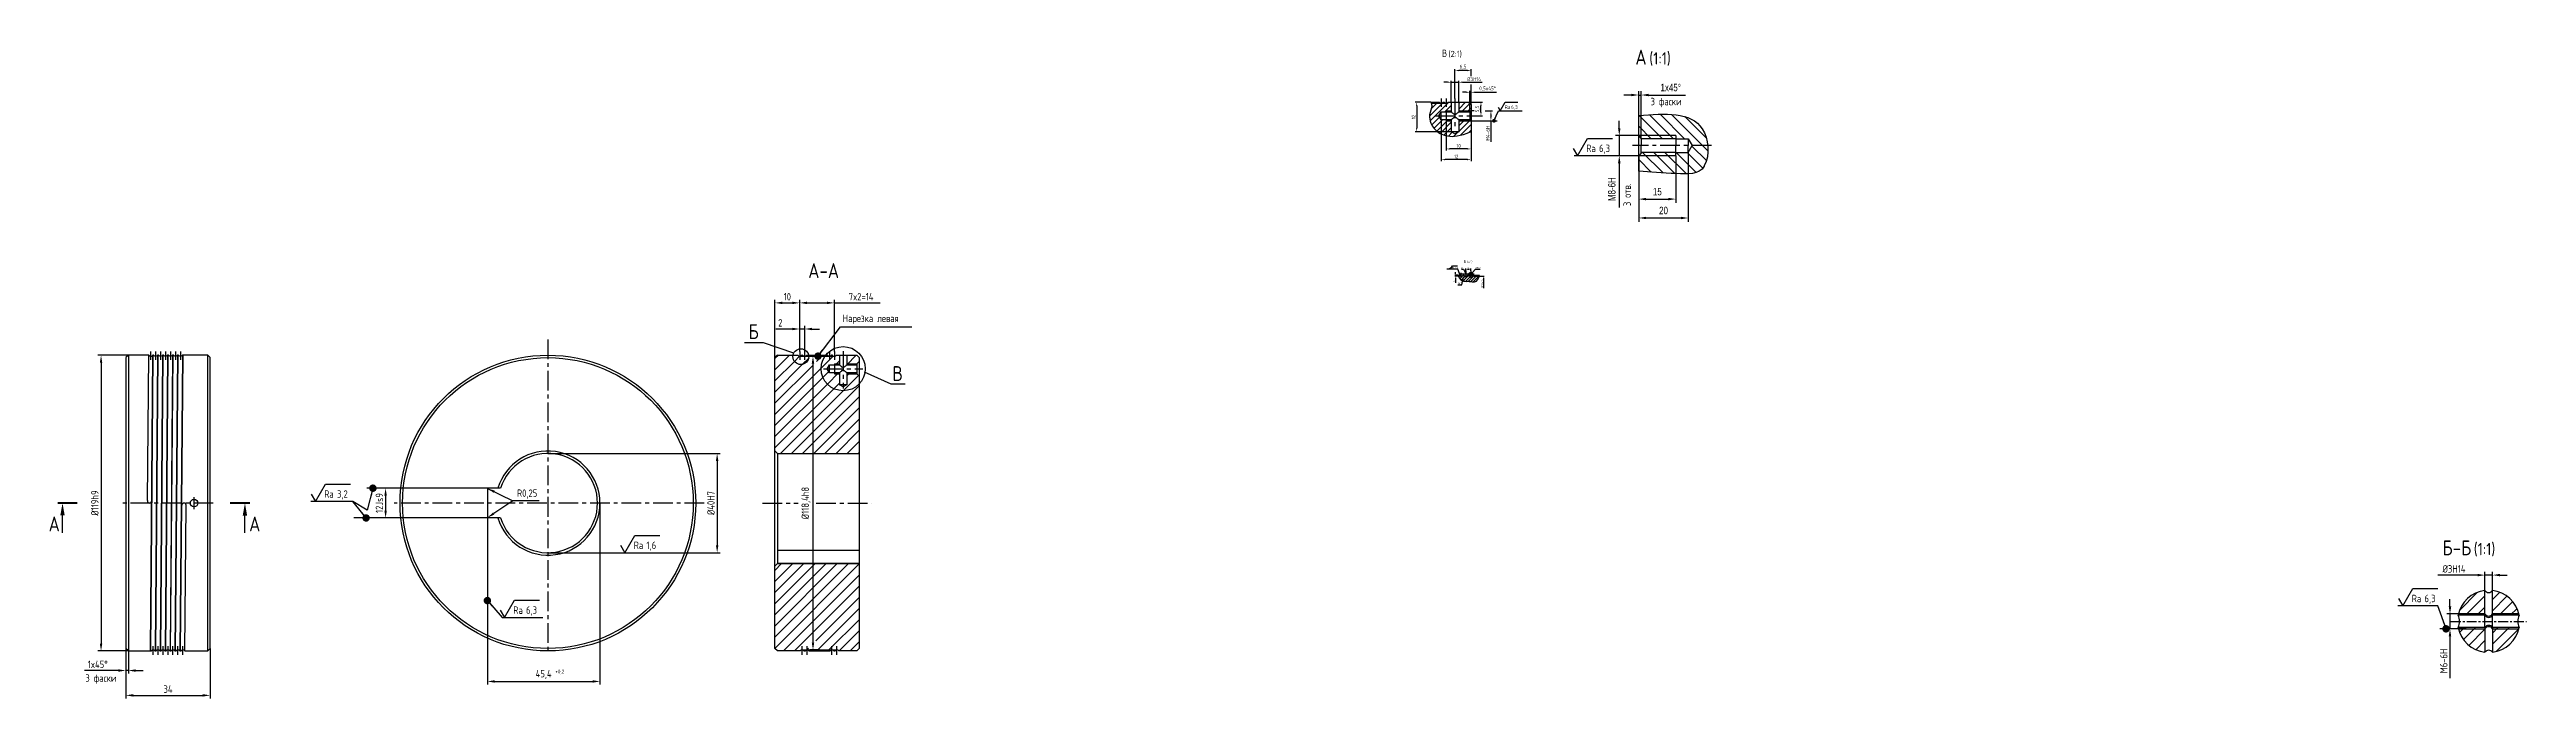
# Model space of a CAD drawing. Header units: millimetres. Extents: x 686 to 2719, y -288 to -27.
# Drawn here: x 1721 to 2719, y -288 to -27 of the extents above; entities that cross this region are included whole.
import ezdxf
from ezdxf.enums import TextEntityAlignment as Align

# ---------------------------------------------------------------- set-up
doc = ezdxf.new("R2010")
doc.units = ezdxf.units.MM
doc.header["$LTSCALE"] = 0.25
doc.linetypes.add('CENTER', pattern=[50.8, 31.75, -6.35, 6.35, -6.35])
for name, color, linetype in [('Bord', 1, 'Continuous'), ('Cen', 5, 'CENTER'), ('Cent', 5, 'CENTER'), ('Con', 6, 'Continuous'), ('Cont', 6, 'Continuous'), ('Dim', 7, 'Continuous'), ('Hatch', 2, 'Continuous'), ('Text', 3, 'Continuous'), ('Textb', 6, 'Continuous')]:
    doc.layers.add(name, color=color, linetype=linetype)
doc.styles.add('DIM', font='ruswin13.shx', dxfattribs={"width": 0.8})
doc.styles.add('Style1', font='romans.shx', dxfattribs={"width": 0.8})
doc.dimstyles.new('Dia', dxfattribs={"dimtxt": 3, "dimasz": 3, "dimexe": 1.25, "dimexo": 0, "dimgap": 1, "dimtad": 1, "dimtoh": 1, "dimdec": 3, "dimtxsty": 'Style1', "dimcen": 2.5, "dimclrt": 3, "dimadec": 0, "dimazin": 0, "dimtfac": 1, "dimtdec": 3, "dimtmove": 0, "dimatfit": 2, "dimfxl": 1, "dimarcsym": 0})
doc.dimstyles.new('Dia_0.25', dxfattribs={"dimscale": 0.2, "dimtxt": 3, "dimasz": 3, "dimexe": 1.25, "dimexo": 0, "dimgap": 1, "dimtad": 1, "dimtoh": 1, "dimdec": 3, "dimtxsty": 'Style1', "dimcen": 2.5, "dimclrt": 3, "dimadec": 0, "dimazin": 0, "dimtfac": 1, "dimtdec": 3, "dimtmove": 0, "dimatfit": 2, "dimfxl": 1, "dimarcsym": 0})
doc.dimstyles.new('Dia_0.5', dxfattribs={"dimscale": 0.5, "dimtxt": 3, "dimasz": 3, "dimexe": 1.25, "dimexo": 0, "dimgap": 1, "dimtad": 1, "dimtoh": 1, "dimdec": 3, "dimtxsty": 'Style1', "dimcen": 2.5, "dimclrt": 3, "dimadec": 0, "dimazin": 0, "dimtfac": 1, "dimtdec": 3, "dimtmove": 0, "dimatfit": 2, "dimfxl": 1, "dimarcsym": 0})
doc.dimstyles.new('Lin', dxfattribs={"dimtxt": 3, "dimasz": 3, "dimexe": 1.25, "dimexo": 0, "dimgap": 1, "dimtad": 1, "dimdec": 3, "dimtxsty": 'Style1', "dimcen": 2.5, "dimclrt": 3, "dimadec": 0, "dimazin": 0, "dimtfac": 1, "dimtdec": 3, "dimtmove": 0, "dimatfit": 3, "dimldrblk": 'DOT', "dimfxl": 1, "dimarcsym": 0})
doc.dimstyles.new('LIN1', dxfattribs={"dimtxt": 3, "dimasz": 3, "dimexe": 1.5, "dimexo": 0, "dimgap": 1.5, "dimtad": 1, "dimdec": 4, "dimrnd": 1, "dimdsep": 46, "dimtxsty": 'DIM', "dimcen": 0, "dimdle": 2, "dimclrd": 256, "dimclrt": 3, "dimadec": 0, "dimazin": 0, "dimtfac": 0.666667, "dimtdec": 4, "dimtmove": 0, "dimatfit": 3, "dimfxl": 1, "dimtvp": 0.833333, "dimtolj": 1, "dimtzin": 0, "dimarcsym": 0})
doc.dimstyles.new('Lin_0.2', dxfattribs={"dimscale": 0.2, "dimtxt": 3, "dimasz": 3, "dimexe": 1.25, "dimexo": 0, "dimgap": 1, "dimtad": 1, "dimdec": 3, "dimtxsty": 'Style1', "dimcen": 2.5, "dimclrt": 3, "dimadec": 0, "dimazin": 0, "dimtfac": 1, "dimtdec": 3, "dimtmove": 0, "dimatfit": 3, "dimldrblk": 'DOT', "dimfxl": 1, "dimarcsym": 0})
doc.dimstyles.new('Lin_0.5', dxfattribs={"dimscale": 0.5, "dimtxt": 3, "dimasz": 3, "dimexe": 1.25, "dimexo": 0, "dimgap": 1, "dimtad": 1, "dimdec": 3, "dimtxsty": 'Style1', "dimcen": 2.5, "dimclrt": 3, "dimadec": 0, "dimazin": 0, "dimtfac": 1, "dimtdec": 3, "dimtmove": 0, "dimatfit": 3, "dimldrblk": 'DOT', "dimfxl": 1, "dimarcsym": 0})

msp = doc.modelspace()

# ---------------------------------------------------------------- texts
at = {"layer": 'Con', "color": 3, "style": 'Style1', "width": 0.8}
msp.add_text('+0,2', height=1.5, dxfattribs=at).set_placement((1924.4927, -278.09729))
at = {"layer": 'Dim', "color": 3, "insert": (2298.15908, -120.81151), "char_height": 0.6, "attachment_point": 5, "rotation": 90, "style": 'Style1'}
msp.add_mtext('%%C118,4h8*', dxfattribs=at)
at = {"layer": 'Text', "style": 'Style1', "width": 0.8}
for s, p in [('3 фаски', (2366.0024, -49.14497)), ('Нарезка левая', (2040.31162, -136.51418)), ('3 фаски ', (1735.02819, -281.48123))]:
    msp.add_text(s, height=3, dxfattribs=at).set_placement(p)
msp.add_text('3 отв.', height=3, rotation=90, dxfattribs=at).set_placement((2358.06705, -89.79237))

# ---------------------------------------------------------------- blocks, each defined once
blk = doc.blocks.new('*D71')
at = {"layer": 'Dim', "color": 0, "lineweight": -2, "transparency": 16777216}
for p, q in [((2288.41, -117.64), (2287.13, -117.64)), ((2288.53, -118.04), (2287.13, -118.04)), ((2287.38, -117.04), (2287.38, -116.44)), ((2287.38, -117.64), (2287.38, -118.04)), ((2287.38, -118.64), (2287.38, -120.67))]:
    blk.add_line(p, q, dxfattribs=at)
at = {"layer": 'Dim', "color": 0, "transparency": 16777216}
for points in [[(2287.28, -117.04), (2287.48, -117.04), (2287.38, -117.64)], [(2287.28, -118.64), (2287.48, -118.64), (2287.38, -118.04)]]:
    blk.add_solid(points, dxfattribs=at)
at = {"layer": 'Dim', "color": 3, "transparency": 16777216, "insert": (2286.82, -119.95), "char_height": 0.6, "attachment_point": 5, "rotation": 90, "style": 'Style1'}
blk.add_mtext('0,4', dxfattribs=at)
blk = doc.blocks.new('_Dot')
at = {"color": 0, "linetype": 'ByBlock', "lineweight": -2}
blk.add_line((-0.5, 0), (-1, 0), dxfattribs=at)
at = {"color": 0, "linetype": 'ByBlock', "const_width": 0.5}
blk.add_lwpolyline([(-0.25, 0, 1), (0.25, 0, 1)], format="xyb", close=True, dxfattribs=at)
blk = doc.blocks.new('*D72')
at = {"layer": 'Dim', "color": 0, "lineweight": -2, "transparency": 16777216}
for p, q in [((2291.54, -115.84), (2291.54, -114.99)), ((2292.14, -115.24), (2292.94, -115.24)), ((2293.54, -115.84), (2293.54, -114.99))]:
    blk.add_line(p, q, dxfattribs=at)
at = {"layer": 'Dim', "color": 0, "transparency": 16777216}
for points in [[(2292.14, -115.14), (2292.14, -115.34), (2291.54, -115.24)], [(2292.94, -115.14), (2292.94, -115.34), (2293.54, -115.24)]]:
    blk.add_solid(points, dxfattribs=at)
at = {"layer": 'Dim', "color": 3, "transparency": 16777216, "insert": (2292.54, -114.74), "char_height": 0.6, "attachment_point": 5, "style": 'Style1'}
blk.add_mtext('2*', dxfattribs=at)
blk = doc.blocks.new('*D73')
at = {"layer": 'Dim', "color": 0, "lineweight": -2, "transparency": 16777216}
for p, q in [((2293.4, -117.38), (2293.67, -117.09)), ((2294.08, -116.65), (2295.37, -115.24)), ((2295.37, -115.24), (2297.37, -115.24))]:
    blk.add_line(p, q, dxfattribs=at)
at = {"layer": 'Dim', "color": 0, "transparency": 16777216}
for points in [[(2293.33, -117.32), (2293.48, -117.45), (2293, -117.83)], [(2293.6, -117.02), (2293.75, -117.16), (2294.08, -116.65)]]:
    blk.add_solid(points, dxfattribs=at)
at = {"layer": 'Dim', "color": 3, "transparency": 16777216, "insert": (2296.47, -114.68), "char_height": 0.6, "attachment_point": 5, "style": 'Style1'}
blk.add_mtext('∅1,6*', dxfattribs=at)
blk = doc.blocks.new('ZNAK02')
at = {"layer": 'Textb', "style": 'Style1', "width": 0.8}
blk.add_attdef('А-А', text='', height=6, dxfattribs=at).set_placement((13.92, -0.06), align=Align.RIGHT)
blk.add_attdef('SC(1)', (14.94, -0.06), '', height=5, dxfattribs=at)
blk = doc.blocks.new('*D75')
at = {"layer": 'Dim', "color": 0, "lineweight": -2, "transparency": 16777216}
for p, q in [((2699.38, -238.48), (2683.41, -238.48)), ((2702.38, -244.67), (2702.38, -237.23)), ((2705.38, -238.48), (2702.38, -238.48)), ((2705.38, -244.67), (2705.38, -237.23)), ((2708.38, -238.48), (2711.38, -238.48))]:
    blk.add_line(p, q, dxfattribs=at)
at = {"layer": 'Dim', "color": 0, "transparency": 16777216}
for points in [[(2699.38, -237.98), (2699.38, -238.98), (2702.38, -238.48)], [(2708.38, -237.98), (2708.38, -238.98), (2705.38, -238.48)]]:
    blk.add_solid(points, dxfattribs=at)
at = {"layer": 'Dim', "color": 3, "transparency": 16777216, "insert": (2689.9, -235.98), "char_height": 3, "attachment_point": 5, "style": 'Style1'}
blk.add_mtext('%%c3H14', dxfattribs=at)
blk = doc.blocks.new('*D76')
at = {"layer": 'Dim', "color": 0, "lineweight": -2, "transparency": 16777216}
for p, q in [((2688.28, -251.13), (2688.28, -248.13)), ((2694.83, -254.13), (2687.03, -254.13)), ((2688.28, -254.13), (2688.28, -260.13)), ((2694.83, -260.13), (2687.03, -260.13)), ((2688.28, -263.13), (2688.28, -280.02))]:
    blk.add_line(p, q, dxfattribs=at)
at = {"layer": 'Dim', "color": 0, "transparency": 16777216}
for points in [[(2687.78, -251.13), (2688.78, -251.13), (2688.28, -254.13)], [(2687.78, -263.13), (2688.78, -263.13), (2688.28, -260.13)]]:
    blk.add_solid(points, dxfattribs=at)
at = {"layer": 'Dim', "color": 3, "transparency": 16777216, "insert": (2685.78, -273.08), "char_height": 3, "attachment_point": 5, "rotation": 90, "style": 'Style1'}
blk.add_mtext('M6-6H', dxfattribs=at)
blk = doc.blocks.new('sherISO_03')
at = {"layer": 'Text'}
blk.add_line((4.04, 7), (14.12, 7), dxfattribs=at)
blk.add_lwpolyline([(-1.73, 3), (0, 0), (4.04, 7)], dxfattribs=at)
at = {"layer": 'Text', "style": 'Style1', "width": 0.8}
blk.add_text('Ra', height=3, dxfattribs=at).set_placement((3.58, 1.5))
blk.add_attdef('6,3', (8.73, 1.5), '', height=3, dxfattribs=at)
blk = doc.blocks.new('*D77')
at = {"layer": 'Dim', "color": 0, "lineweight": -2, "transparency": 16777216}
for p, q in [((2289.98, -121.57), (2290.55, -118.23)), ((2288.32, -121.57), (2289.98, -121.57))]:
    blk.add_line(p, q, dxfattribs=at)
at = {"layer": 'Dim', "color": 0, "transparency": 16777216}
blk.add_solid([(2290.45, -118.22), (2290.65, -118.25), (2290.65, -117.64)], dxfattribs=at)
at = {"layer": 'Dim', "color": 3, "transparency": 16777216, "insert": (2289.05, -121.02), "char_height": 0.6, "attachment_point": 5, "style": 'Style1'}
blk.add_mtext('R0,3', dxfattribs=at)
blk = doc.blocks.new('*D78')
at = {"layer": 'Dim', "color": 0, "lineweight": -2, "transparency": 16777216}
for p, q in [((2289.76, -115.24), (2290.6, -115.24)), ((2290.6, -115.24), (2291.72, -117.39))]:
    blk.add_line(p, q, dxfattribs=at)
at = {"layer": 'Dim', "color": 0, "transparency": 16777216}
blk.add_solid([(2291.81, -117.34), (2291.63, -117.44), (2292, -117.92)], dxfattribs=at)
at = {"layer": 'Dim', "color": 3, "transparency": 16777216, "insert": (2290.08, -114.74), "char_height": 0.6, "attachment_point": 5, "style": 'Style1'}
blk.add_mtext('R1', dxfattribs=at)
blk = doc.blocks.new('*D88')
at = {"layer": 'Dim', "color": 0, "lineweight": -2, "transparency": 16777216}
for p, q in [((1942.47, -209.46), (1942.47, -282.58)), ((1897.07, -214.56), (1897.07, -282.58)), ((1900.07, -281.33), (1939.47, -281.33))]:
    blk.add_line(p, q, dxfattribs=at)
at = {"layer": 'Dim', "color": 0, "transparency": 16777216}
for points in [[(1900.07, -280.83), (1900.07, -281.83), (1897.07, -281.33)], [(1939.47, -280.83), (1939.47, -281.83), (1942.47, -281.33)]]:
    blk.add_solid(points, dxfattribs=at)
at = {"layer": 'Dim', "color": 3, "transparency": 16777216, "insert": (1919.77, -278.54), "char_height": 3, "attachment_point": 5, "style": 'Style1'}
blk.add_mtext('45,4', dxfattribs=at)
blk = doc.blocks.new('*D90')
at = {"layer": 'Dim', "color": 0, "lineweight": -2, "transparency": 16777216}
for p, q in [((2281.64, -55.03), (2281.64, -71.7)), ((2293.64, -57.41), (2293.64, -71.7)), ((2292.14, -71.07), (2283.14, -71.07))]:
    blk.add_line(p, q, dxfattribs=at)
at = {"layer": 'Dim', "color": 0, "transparency": 16777216}
for points in [[(2283.14, -70.82), (2283.14, -71.32), (2281.64, -71.07)], [(2292.14, -70.82), (2292.14, -71.32), (2293.64, -71.07)]]:
    blk.add_solid(points, dxfattribs=at)
at = {"layer": 'Dim', "color": 3, "transparency": 16777216, "insert": (2287.64, -69.82), "char_height": 1.5, "attachment_point": 5, "style": 'Style1'}
blk.add_mtext('12', dxfattribs=at)
blk = doc.blocks.new('*D91')
at = {"layer": 'Dim', "color": 0, "lineweight": -2, "transparency": 16777216}
for p, q in [((2293.64, -55.41), (2302.27, -55.41)), ((2299.39, -51.41), (2302.27, -51.41)), ((2301.64, -52.91), (2301.64, -53.91)), ((2301.64, -55.41), (2301.64, -63.85))]:
    blk.add_line(p, q, dxfattribs=at)
at = {"layer": 'Dim', "color": 0, "transparency": 16777216}
for points in [[(2301.39, -52.91), (2301.89, -52.91), (2301.64, -51.41)], [(2301.39, -53.91), (2301.89, -53.91), (2301.64, -55.41)]]:
    blk.add_solid(points, dxfattribs=at)
at = {"layer": 'Dim', "color": 3, "transparency": 16777216, "insert": (2300.39, -60.38), "char_height": 1.5, "attachment_point": 5, "rotation": 90, "style": 'Style1'}
blk.add_mtext('M4-6H', dxfattribs=at)
blk = doc.blocks.new('ZNAK01')
at = {"layer": 'Textb', "style": 'Style1', "width": 0.8}
blk.add_attdef('А', text='', height=6, dxfattribs=at).set_placement((3.95, -0.02), align=Align.RIGHT)
blk.add_attdef('SC(1)', (5.07, -0.02), '', height=5, dxfattribs=at)
blk = doc.blocks.new('*D92')
at = {"layer": 'Dim', "color": 0, "lineweight": -2, "transparency": 16777216}
for p, q in [((1921.47, -189.46), (1990.96, -189.46)), ((1989.71, -192.46), (1989.71, -226.46)), ((1921.47, -229.46), (1990.96, -229.46))]:
    blk.add_line(p, q, dxfattribs=at)
at = {"layer": 'Dim', "color": 0, "transparency": 16777216}
for points in [[(1989.21, -192.46), (1990.21, -192.46), (1989.71, -189.46)], [(1989.21, -226.46), (1990.21, -226.46), (1989.71, -229.46)]]:
    blk.add_solid(points, dxfattribs=at)
at = {"layer": 'Dim', "color": 3, "transparency": 16777216, "insert": (1987.21, -209.46), "char_height": 3, "attachment_point": 5, "rotation": 90, "style": 'Style1'}
blk.add_mtext('%%c40H7', dxfattribs=at)
blk = doc.blocks.new('*D93')
at = {"layer": 'Dim', "color": 0, "lineweight": -2, "transparency": 16777216}
for p, q in [((2292.64, -47.91), (2298.27, -47.91)), ((2297.64, -51.91), (2297.64, -49.41)), ((2293.64, -53.41), (2298.27, -53.41))]:
    blk.add_line(p, q, dxfattribs=at)
at = {"layer": 'Dim', "color": 0, "transparency": 16777216}
for points in [[(2297.39, -49.41), (2297.89, -49.41), (2297.64, -47.91)], [(2297.39, -51.91), (2297.89, -51.91), (2297.64, -53.41)]]:
    blk.add_solid(points, dxfattribs=at)
at = {"layer": 'Dim', "color": 3, "transparency": 16777216, "insert": (2296.25, -50.66), "char_height": 1.5, "attachment_point": 5, "rotation": 90, "style": 'Style1'}
blk.add_mtext('5,5', dxfattribs=at)
blk = doc.blocks.new('*D94')
at = {"layer": 'Dim', "color": 0, "lineweight": -2, "transparency": 16777216}
for p, q in [((2361.22, -69.51), (2361.22, -88.46)), ((2376.22, -69.51), (2376.22, -88.46))]:
    blk.add_line(p, q, dxfattribs=at)
at = {"layer": 'Dim', "lineweight": -2, "transparency": 16777216}
blk.add_line((2364.22, -86.96), (2373.22, -86.96), dxfattribs=at)
at = {"layer": 'Dim', "transparency": 16777216}
for points in [[(2364.22, -86.46), (2364.22, -87.46), (2361.22, -86.96)], [(2373.22, -86.46), (2373.22, -87.46), (2376.22, -86.96)]]:
    blk.add_solid(points, dxfattribs=at)
at = {"layer": 'Dim', "color": 3, "transparency": 16777216, "insert": (2368.72, -83.96), "char_height": 3, "attachment_point": 5, "style": 'DIM'}
blk.add_mtext('\\A1;{\\Fruss.shx;15}', dxfattribs=at)
blk = doc.blocks.new('*D95')
at = {"layer": 'Dim', "color": 0, "lineweight": -2, "transparency": 16777216}
for p, q in [((2361.22, -69.51), (2361.22, -96.07)), ((2381.22, -68.14), (2381.22, -96.07))]:
    blk.add_line(p, q, dxfattribs=at)
at = {"layer": 'Dim', "lineweight": -2, "transparency": 16777216}
blk.add_line((2364.22, -94.57), (2378.22, -94.57), dxfattribs=at)
at = {"layer": 'Dim', "transparency": 16777216}
for points in [[(2364.22, -94.07), (2364.22, -95.07), (2361.22, -94.57)], [(2378.22, -94.07), (2378.22, -95.07), (2381.22, -94.57)]]:
    blk.add_solid(points, dxfattribs=at)
at = {"layer": 'Dim', "color": 3, "transparency": 16777216, "insert": (2371.22, -91.57), "char_height": 3, "attachment_point": 5, "style": 'DIM'}
blk.add_mtext('\\A1;{\\Fruss.shx;20}', dxfattribs=at)
blk = doc.blocks.new('*D96')
at = {"layer": 'Dim', "lineweight": -2, "transparency": 16777216}
for p, q in [((2358.22, -45.02), (2355.22, -45.02)), ((2361.22, -45.02), (2362.22, -45.02)), ((2365.22, -45.02), (2380.02, -45.02))]:
    blk.add_line(p, q, dxfattribs=at)
at = {"layer": 'Dim', "color": 0, "lineweight": -2, "transparency": 16777216}
for p, q in [((2361.22, -53.28), (2361.22, -43.52)), ((2362.22, -62.64), (2362.22, -43.52))]:
    blk.add_line(p, q, dxfattribs=at)
at = {"layer": 'Dim', "transparency": 16777216}
for points in [[(2358.22, -44.52), (2358.22, -45.52), (2361.22, -45.02)], [(2365.22, -44.52), (2365.22, -45.52), (2362.22, -45.02)]]:
    blk.add_solid(points, dxfattribs=at)
at = {"layer": 'Dim', "color": 3, "transparency": 16777216, "insert": (2374.12, -42.02), "char_height": 3, "attachment_point": 5, "style": 'DIM'}
blk.add_mtext('\\A1;{\\Fruss.shx;1x45°}', dxfattribs=at)
blk = doc.blocks.new('*D97')
at = {"layer": 'Dim', "lineweight": -2, "transparency": 16777216}
for p, q in [((2353.39, -58.39), (2353.39, -55.39)), ((2353.39, -61.39), (2353.39, -69.51)), ((2353.39, -72.51), (2353.39, -90.39))]:
    blk.add_line(p, q, dxfattribs=at)
at = {"layer": 'Dim', "color": 0, "lineweight": -2, "transparency": 16777216}
for p, q in [((2361.22, -61.39), (2351.89, -61.39)), ((2361.22, -69.51), (2351.89, -69.51))]:
    blk.add_line(p, q, dxfattribs=at)
at = {"layer": 'Dim', "transparency": 16777216}
for points in [[(2352.89, -58.39), (2353.89, -58.39), (2353.39, -61.39)], [(2352.89, -72.51), (2353.89, -72.51), (2353.39, -69.51)]]:
    blk.add_solid(points, dxfattribs=at)
at = {"layer": 'Dim', "color": 3, "transparency": 16777216, "insert": (2350.39, -82.95), "char_height": 3, "attachment_point": 5, "rotation": 90, "style": 'DIM'}
blk.add_mtext('\\A1;{\\Fruss.shx;M8-6H}', dxfattribs=at)
blk = doc.blocks.new('*D98')
at = {"layer": 'Dim', "color": 0, "lineweight": -2, "transparency": 16777216}
for p, q in [((2283.64, -55.41), (2283.64, -67.38)), ((2293.64, -57.41), (2293.64, -67.38)), ((2292.14, -66.75), (2285.14, -66.75))]:
    blk.add_line(p, q, dxfattribs=at)
at = {"layer": 'Dim', "color": 0, "transparency": 16777216}
for points in [[(2285.14, -66.5), (2285.14, -67), (2283.64, -66.75)], [(2292.14, -66.5), (2292.14, -67), (2293.64, -66.75)]]:
    blk.add_solid(points, dxfattribs=at)
at = {"layer": 'Dim', "color": 3, "transparency": 16777216, "insert": (2288.64, -65.5), "char_height": 1.5, "attachment_point": 5, "style": 'Style1'}
blk.add_mtext('10', dxfattribs=at)
blk = doc.blocks.new('*D99')
at = {"layer": 'Dim', "color": 0, "lineweight": -2, "transparency": 16777216}
for p, q in [((2291.64, -43.91), (2290.14, -43.91)), ((2293.14, -51.79), (2293.14, -43.28)), ((2293.14, -43.91), (2293.64, -43.91)), ((2293.64, -48.91), (2293.64, -43.28)), ((2295.14, -43.91), (2303.93, -43.91))]:
    blk.add_line(p, q, dxfattribs=at)
at = {"layer": 'Dim', "color": 0, "transparency": 16777216}
for points in [[(2291.64, -43.66), (2291.64, -44.16), (2293.14, -43.91)], [(2295.14, -43.66), (2295.14, -44.16), (2293.64, -43.91)]]:
    blk.add_solid(points, dxfattribs=at)
at = {"layer": 'Dim', "color": 3, "transparency": 16777216, "insert": (2300.28, -42.51), "char_height": 1.5, "attachment_point": 5, "style": 'Style1'}
blk.add_mtext('0,5x45%%d', dxfattribs=at)
blk = doc.blocks.new('razrez08')
at = {"layer": 'Text'}
blk.add_lwpolyline([(0, 12), (0, 5)], dxfattribs=at)
at = {"layer": 'Text', "const_width": 0.8}
blk.add_lwpolyline([(2, 0), (-6, 0)], dxfattribs=at)
at = {"layer": 'Text'}
blk.add_lwpolyline([(0, 0, 0, 1.76, 0), (0, 5, 1.76, 1.76, 0)], format="xyseb", dxfattribs=at)
at = {"layer": 'Textb', "style": 'Style1', "width": 0.8}
blk.add_attdef('А', (1.7, 5.4), '', height=6, dxfattribs=at)
blk = doc.blocks.new('*D108')
at = {"layer": 'Dim', "color": 0, "lineweight": -2, "transparency": 16777216}
for p, q in [((1751.34, -268.06), (1751.34, -288.19)), ((1785.34, -268.06), (1785.34, -288.19)), ((1754.34, -286.94), (1782.34, -286.94))]:
    blk.add_line(p, q, dxfattribs=at)
at = {"layer": 'Dim', "color": 0, "transparency": 16777216}
for points in [[(1754.34, -286.44), (1754.34, -287.44), (1751.34, -286.94)], [(1782.34, -286.44), (1782.34, -287.44), (1785.34, -286.94)]]:
    blk.add_solid(points, dxfattribs=at)
at = {"layer": 'Dim', "color": 3, "transparency": 16777216, "insert": (1768.34, -284.44), "char_height": 3, "attachment_point": 5, "style": 'Style1'}
blk.add_mtext('34', dxfattribs=at)
blk = doc.blocks.new('*D109')
at = {"layer": 'Dim', "color": 0, "lineweight": -2, "transparency": 16777216}
for p, q in [((1751.34, -268.06), (1751.34, -278.19)), ((1752.34, -269.06), (1752.34, -278.19)), ((1748.34, -276.94), (1734.65, -276.94)), ((1752.34, -276.94), (1751.34, -276.94)), ((1755.34, -276.94), (1758.34, -276.94))]:
    blk.add_line(p, q, dxfattribs=at)
at = {"layer": 'Dim', "color": 0, "transparency": 16777216}
for points in [[(1748.34, -276.44), (1748.34, -277.44), (1751.34, -276.94)], [(1755.34, -276.44), (1755.34, -277.44), (1752.34, -276.94)]]:
    blk.add_solid(points, dxfattribs=at)
at = {"layer": 'Dim', "color": 3, "transparency": 16777216, "insert": (1739.99, -274.44), "char_height": 3, "attachment_point": 5, "style": 'Style1'}
blk.add_mtext('1x45%%d', dxfattribs=at)
blk = doc.blocks.new('*D110')
at = {"layer": 'Dim', "color": 0, "lineweight": -2, "transparency": 16777216}
for p, q in [((1752.34, -149.86), (1740.09, -149.86)), ((1741.34, -152.86), (1741.34, -266.06)), ((1752.34, -269.06), (1740.09, -269.06))]:
    blk.add_line(p, q, dxfattribs=at)
at = {"layer": 'Dim', "color": 0, "transparency": 16777216}
for points in [[(1740.84, -152.86), (1741.84, -152.86), (1741.34, -149.86)], [(1740.84, -266.06), (1741.84, -266.06), (1741.34, -269.06)]]:
    blk.add_solid(points, dxfattribs=at)
at = {"layer": 'Dim', "color": 3, "transparency": 16777216, "insert": (1738.84, -209.46), "char_height": 3, "attachment_point": 5, "rotation": 90, "style": 'Style1'}
blk.add_mtext('%%c119h9', dxfattribs=at)
blk = doc.blocks.new('*D111')
at = {"layer": 'Dim', "color": 0, "lineweight": -2, "transparency": 16777216}
for p, q in [((2284.14, -39.86), (2282.64, -39.86)), ((2285.64, -47.93), (2285.64, -39.24)), ((2285.64, -39.86), (2288.64, -39.86)), ((2288.64, -47.93), (2288.64, -39.24)), ((2290.14, -39.86), (2298.13, -39.86))]:
    blk.add_line(p, q, dxfattribs=at)
at = {"layer": 'Dim', "color": 0, "transparency": 16777216}
for points in [[(2284.14, -39.61), (2284.14, -40.11), (2285.64, -39.86)], [(2290.14, -39.61), (2290.14, -40.11), (2288.64, -39.86)]]:
    blk.add_solid(points, dxfattribs=at)
at = {"layer": 'Dim', "color": 3, "transparency": 16777216, "insert": (2294.88, -38.61), "char_height": 1.5, "attachment_point": 5, "style": 'Style1'}
blk.add_mtext('%%C3H14', dxfattribs=at)
blk = doc.blocks.new('*D112')
at = {"layer": 'Dim', "color": 0, "lineweight": -2, "transparency": 16777216}
for p, q in [((2287.14, -46.37), (2287.14, -34.54)), ((2292.14, -35.17), (2288.64, -35.17)), ((2293.64, -37.37), (2293.64, -34.54))]:
    blk.add_line(p, q, dxfattribs=at)
at = {"layer": 'Dim', "color": 0, "transparency": 16777216}
for points in [[(2288.64, -34.92), (2288.64, -35.42), (2287.14, -35.17)], [(2292.14, -34.92), (2292.14, -35.42), (2293.64, -35.17)]]:
    blk.add_solid(points, dxfattribs=at)
at = {"layer": 'Dim', "color": 3, "transparency": 16777216, "insert": (2290.39, -33.77), "char_height": 1.5, "attachment_point": 5, "style": 'Style1'}
blk.add_mtext('6,5', dxfattribs=at)
blk = doc.blocks.new('*D113')
at = {"layer": 'Dim', "color": 0, "lineweight": -2, "transparency": 16777216}
for p, q in [((2012.99, -150.8), (2012.99, -127.54)), ((2015.99, -128.79), (2019.99, -128.79)), ((2022.99, -148.36), (2022.99, -127.54))]:
    blk.add_line(p, q, dxfattribs=at)
at = {"layer": 'Dim', "color": 0, "transparency": 16777216}
for points in [[(2015.99, -128.29), (2015.99, -129.29), (2012.99, -128.79)], [(2019.99, -128.29), (2019.99, -129.29), (2022.99, -128.79)]]:
    blk.add_solid(points, dxfattribs=at)
at = {"layer": 'Dim', "color": 3, "transparency": 16777216, "insert": (2017.99, -126.29), "char_height": 3, "attachment_point": 5, "style": 'Style1'}
blk.add_mtext('10', dxfattribs=at)
blk = doc.blocks.new('*D114')
at = {"layer": 'Dim', "color": 0, "lineweight": -2, "transparency": 16777216}
for p, q in [((2022.99, -148.36), (2022.99, -127.54)), ((2025.99, -128.79), (2033.99, -128.79)), ((2036.99, -148.36), (2036.99, -127.54)), ((2036.99, -128.79), (2055.48, -128.79))]:
    blk.add_line(p, q, dxfattribs=at)
at = {"layer": 'Dim', "color": 0, "transparency": 16777216}
for points in [[(2025.99, -128.29), (2025.99, -129.29), (2022.99, -128.79)], [(2033.99, -128.29), (2033.99, -129.29), (2036.99, -128.79)]]:
    blk.add_solid(points, dxfattribs=at)
at = {"layer": 'Dim', "color": 3, "transparency": 16777216, "insert": (2047.73, -126.29), "char_height": 3, "attachment_point": 5, "style": 'Style1'}
blk.add_mtext('7x2=14', dxfattribs=at)
blk = doc.blocks.new('*D115')
at = {"layer": 'Dim', "color": 0, "lineweight": -2, "transparency": 16777216}
for p, q in [((2019.99, -139.31), (2013.39, -139.31)), ((2022.99, -148.36), (2022.99, -138.06)), ((2024.99, -139.31), (2022.99, -139.31)), ((2024.99, -148.36), (2024.99, -138.06)), ((2027.99, -139.31), (2030.99, -139.31))]:
    blk.add_line(p, q, dxfattribs=at)
at = {"layer": 'Dim', "color": 0, "transparency": 16777216}
for points in [[(2019.99, -138.81), (2019.99, -139.81), (2022.99, -139.31)], [(2027.99, -138.81), (2027.99, -139.81), (2024.99, -139.31)]]:
    blk.add_solid(points, dxfattribs=at)
at = {"layer": 'Dim', "color": 3, "transparency": 16777216, "insert": (2015.19, -136.81), "char_height": 3, "attachment_point": 5, "style": 'Style1'}
blk.add_mtext('2', dxfattribs=at)
blk = doc.blocks.new('*D116')
at = {"layer": 'Dim', "color": 0, "lineweight": -2, "transparency": 16777216}
for p, q in [((2031.13, -150.26), (2027.09, -150.26)), ((2028.34, -153.26), (2028.34, -265.66)), ((2030.99, -268.66), (2027.09, -268.66))]:
    blk.add_line(p, q, dxfattribs=at)
at = {"layer": 'Dim', "color": 0, "transparency": 16777216}
for points in [[(2027.84, -153.26), (2028.84, -153.26), (2028.34, -150.26)], [(2027.84, -265.66), (2028.84, -265.66), (2028.34, -268.66)]]:
    blk.add_solid(points, dxfattribs=at)
at = {"layer": 'Dim', "color": 3, "transparency": 16777216, "insert": (2025.55, -209.46), "char_height": 3, "attachment_point": 5, "rotation": 90, "style": 'Style1'}
blk.add_mtext('%%c118,4h8', dxfattribs=at)
blk = doc.blocks.new('razrez07')
at = {"layer": 'Text'}
blk.add_lwpolyline([(0, 12), (0, 5)], dxfattribs=at)
at = {"layer": 'Text', "const_width": 0.8}
blk.add_lwpolyline([(-2, 0), (6, 0)], dxfattribs=at)
at = {"layer": 'Text'}
blk.add_lwpolyline([(0, 0, 0, 1.76, 0), (0, 5, 1.76, 1.76, 0)], format="xyseb", dxfattribs=at)
at = {"layer": 'Textb', "style": 'Style1', "width": 0.8}
blk.add_attdef('А', (-5.59, 5.4), '', height=6, dxfattribs=at)
blk = doc.blocks.new('*D117')
at = {"layer": 'Dim', "color": 0, "lineweight": -2, "transparency": 16777216}
for p, q in [((1907.31, -208.6), (1899.63, -213.67)), ((1917.91, -208.6), (1907.31, -208.6))]:
    blk.add_line(p, q, dxfattribs=at)
at = {"layer": 'Dim', "color": 0, "transparency": 16777216}
blk.add_solid([(1899.35, -213.26), (1899.9, -214.09), (1897.12, -215.33)], dxfattribs=at)
at = {"layer": 'Dim', "color": 3, "transparency": 16777216, "insert": (1913.11, -205.81), "char_height": 3, "attachment_point": 5, "style": 'Style1'}
blk.add_mtext('R0,25', dxfattribs=at)
blk = doc.blocks.new('*D118')
at = {"layer": 'Dim', "color": 0, "lineweight": -2, "transparency": 16777216}
for p, q in [((1897.37, -203.46), (1854.8, -203.46)), ((1856.05, -206.46), (1856.05, -212.46)), ((1897.37, -215.46), (1854.8, -215.46))]:
    blk.add_line(p, q, dxfattribs=at)
at = {"layer": 'Dim', "color": 0, "transparency": 16777216}
for points in [[(1855.55, -206.46), (1856.55, -206.46), (1856.05, -203.46)], [(1855.55, -212.46), (1856.55, -212.46), (1856.05, -215.46)]]:
    blk.add_solid(points, dxfattribs=at)
at = {"layer": 'Dim', "color": 3, "transparency": 16777216, "insert": (1853.55, -209.46), "char_height": 3, "attachment_point": 5, "rotation": 90, "style": 'Style1'}
blk.add_mtext('12Js9', dxfattribs=at)
blk = doc.blocks.new('*D120')
at = {"layer": 'Dim', "color": 0, "lineweight": -2, "transparency": 16777216}
for p, q in [((2277.43, -47.91), (2271.09, -47.91)), ((2271.71, -49.41), (2271.71, -58.32)), ((2285.64, -59.82), (2271.09, -59.82))]:
    blk.add_line(p, q, dxfattribs=at)
at = {"layer": 'Dim', "color": 0, "transparency": 16777216}
for points in [[(2271.46, -49.41), (2271.96, -49.41), (2271.71, -47.91)], [(2271.46, -58.32), (2271.96, -58.32), (2271.71, -59.82)]]:
    blk.add_solid(points, dxfattribs=at)
at = {"layer": 'Dim', "color": 3, "transparency": 16777216, "insert": (2270.46, -53.86), "char_height": 1.5, "attachment_point": 5, "rotation": 90, "style": 'Style1'}
blk.add_mtext('12', dxfattribs=at)

# ---------------------------------------------------------------- dimensions: what is measured, and where the dimension line sits
at = {"layer": 'Dim'}
for base, p1, p2, text, dimstyle, picture, middle in [((2288.64138, -39.86317), (2285.64138, -47.92658), (2288.64138, -47.92658), '%%C<>H14', 'Dia_0.5', '*D111', (2294.88424, -38.61317)), ((2293.64138, -43.90684), (2293.14138, -51.78584), (2293.64138, -48.90684), '<>x45%%d', 'Lin_0.5', '*D99', (2300.28424, -42.51398)), ((2362.21912, -45.0162), (2361.21912, -53.27685), (2362.21912, -62.64442), '{\\Fruss.shx;<>x45°}', 'LIN1', '*D96', (2374.11912, -42.0162)), ((2381.21908, -94.56748), (2361.21912, -69.50716), (2381.21908, -68.14448), '{\\Fruss.shx;<>}', 'LIN1', '*D95', (2371.2191, -91.56748)), ((2376.21908, -86.96071), (2361.21912, -69.50716), (2376.21908, -69.50714), '{\\Fruss.shx;<>}', 'LIN1', '*D94', (2368.7191, -83.96071)), ((2293.53681, -115.2392), (2291.53681, -115.83648), (2293.53681, -115.83648), '<>*', 'Lin_0.2', '*D72', (2292.53681, -114.7392)), ((2036.98949, -128.79471), (2022.98949, -148.36145), (2036.98949, -148.36145), '7x2=<>', 'Lin', '*D114', (2047.73235, -126.29471)), ((2702.38142, -238.4779), (2705.38142, -244.67177), (2702.38142, -244.67177), '%%c<>H14', 'Lin', '*D75', (2689.89571, -235.9779)), ((1751.33661, -276.93626), (1752.33661, -269.06126), (1751.33661, -268.06126), '<>x45%%d', 'Lin', '*D109', (1739.99375, -274.43626))]:
    dim = msp.add_linear_dim(base=base, p1=p1, p2=p2, text=text, dimstyle=dimstyle, dxfattribs=at)
    dim.commit()
    dim.dimension.update_dxf_attribs({"geometry": picture, "text_midpoint": middle})
for base, p1, p2, dimstyle, picture, middle in [((2287.14138, -35.16749), (2293.64138, -37.36644), (2287.14138, -46.36817), 'Dia_0.5', '*D112', (2290.39138, -33.77463)), ((2281.64138, -71.07209), (2293.64138, -57.40684), (2281.64138, -55.02784), 'Dia_0.5', '*D90', (2287.64138, -69.82209)), ((2283.64138, -66.75301), (2293.64138, -57.40684), (2283.64138, -55.40684), 'Lin_0.5', '*D98', (2288.64138, -65.50301)), ((2022.98949, -128.79471), (2012.98949, -150.80304), (2022.98949, -148.36145), 'Lin', '*D113', (2017.98949, -126.29471)), ((1942.47446, -281.32765), (1897.07446, -214.56393), (1942.47446, -209.46135), 'Lin', '*D88', (1919.77446, -278.54193)), ((1785.33661, -286.93626), (1751.33661, -268.06126), (1785.33661, -268.06126), 'Lin', '*D108', (1768.33661, -284.43626))]:
    dim = msp.add_linear_dim(base=base, p1=p1, p2=p2, dimstyle=dimstyle, dxfattribs=at)
    dim.commit()
    dim.dimension.update_dxf_attribs({"geometry": picture, "text_midpoint": middle})
dim = msp.add_linear_dim(base=(2271.71213, -59.81848), p1=(2277.43483, -47.90684), p2=(2285.64096, -59.81848), angle=90, dimstyle='Dia_0.5', override={"dimdec": 0}, dxfattribs=at)
dim.commit()
dim.dimension.update_dxf_attribs({"geometry": '*D120', "text_midpoint": (2270.46213, -53.86266)})
for base, p1, p2, dimstyle, picture, middle in [((2297.64138, -47.90684), (2293.64138, -53.40684), (2292.64138, -47.90684), 'Lin_0.5', '*D93', (2296.24852, -50.65684)), ((2287.38002, -118.03648), (2288.40502, -117.63648), (2288.53291, -118.03648), 'Lin_0.2', '*D71', (2286.82288, -119.95077))]:
    dim = msp.add_linear_dim(base=base, p1=p1, p2=p2, angle=90, dimstyle=dimstyle, dxfattribs=at)
    dim.commit()
    dim.dimension.update_dxf_attribs({"geometry": picture, "text_midpoint": middle})
for base, p1, p2, text, dimstyle, picture, middle in [((2301.64138, -55.40684), (2299.38786, -51.40684), (2293.64138, -55.40684), 'M<>-6H', 'Lin_0.5', '*D91', (2300.39138, -60.37826)), ((2353.3918, -69.50716), (2361.21912, -61.39442), (2361.21912, -69.50716), '{\\Fruss.shx;M<>-6H}', 'LIN1', '*D97', (2350.3918, -82.95002)), ((2028.33875, -268.66126), (2031.12508, -150.26145), (2030.98949, -268.66126), '%%c<>h8', 'Lin', '*D116', (2025.55304, -209.46135)), ((1989.71392, -229.46135), (1921.47446, -189.46135), (1921.47446, -229.46135), '%%c<>H7', 'Lin', '*D92', (1987.21392, -209.46135)), ((1856.05277, -215.46135), (1897.37446, -203.46135), (1897.37446, -215.46135), '<>Js9', 'Lin', '*D118', (1853.55277, -209.46135)), ((2688.27979, -260.13395), (2694.83194, -254.13395), (2694.83194, -260.13395), 'M<>-6H', 'Lin', '*D76', (2685.77979, -273.07681))]:
    dim = msp.add_linear_dim(base=base, p1=p1, p2=p2, angle=90, text=text, dimstyle=dimstyle, dxfattribs=at)
    dim.commit()
    dim.dimension.update_dxf_attribs({"geometry": picture, "text_midpoint": middle})
for center, mpoint, picture, middle in [((2290.59873, -117.93648), (2290.64891, -117.64071), '*D77', (2289.98171, -121.57331)), ((2291.53681, -117.03648), (2292.00097, -117.92224), '*D78', (2290.59718, -115.24338))]:
    dim = msp.add_radius_dim(center=center, mpoint=mpoint, dimstyle='Dia_0.25', override={"dimtmove": 1}, dxfattribs=at)
    dim.commit()
    dim.dimension.update_dxf_attribs({"geometry": picture, "text_midpoint": middle, "dimtype": 164})
dim = msp.add_diameter_dim_2p(p1=(2292.99591, -117.82591), p2=(2294.07772, -116.64706), text='<>*', dimstyle='Dia_0.25', dxfattribs=at)
dim.commit()
dim.dimension.update_dxf_attribs({"geometry": '*D73', "text_midpoint": (2296.46991, -115.24206), "dimtype": 163})
dim = msp.add_linear_dim(base=(2024.98949, -139.30892), p1=(2022.98949, -148.36145), p2=(2024.98949, -148.36145), dimstyle='Lin', dxfattribs=at)
dim.commit()
dim.dimension.update_dxf_attribs({"geometry": '*D115', "text_midpoint": (2015.18949, -139.30892), "dimtype": 160})
dim = msp.add_linear_dim(base=(1741.33661, -269.06126), p1=(1752.33661, -149.86145), p2=(1752.33661, -269.06126), angle=90, text='%%c<>h9', dimstyle='Lin', override={"dimdec": 0}, dxfattribs=at)
dim.commit()
dim.dimension.update_dxf_attribs({"geometry": '*D110', "text_midpoint": (1738.83661, -209.46135)})
dim = msp.add_radius_dim(center=(1897.37446, -215.16135), mpoint=(1897.12413, -215.3267), text='R0,25', dimstyle='Dia', override={"dimtmove": 1}, dxfattribs=at)
dim.commit()
dim.dimension.update_dxf_attribs({"geometry": '*D117', "text_midpoint": (1907.31172, -208.59762), "dimtype": 164})

# ---------------------------------------------------------------- hatches: boundary and pattern name
at = {"layer": 'Hatch'}
h = msp.add_hatch(dxfattribs=at)
h.set_pattern_fill('ANSI31', color=256, angle=90, style=0)
h.set_pattern_definition([(135, (2209.3703, -4.5348), (-2.245064, -2.245064), [])])
edge = h.paths.add_edge_path()
edge.add_line((2361.21912, -69.50716), (2361.21912, -75.65294))
edge.add_spline(control_points=[(2361.21912, -75.65294), (2365.92358, -76.03173), (2374.24245, -76.70154), (2385.77026, -77.12458), (2388.92882, -71.30656), (2389.35214, -68.26948), (2389.06837, -65.39447)], knot_values=[33.166711449, 33.166711449, 33.166711449, 33.166711449, 48.323092631, 59.967671036, 60.11474892, 68.154006112, 68.154006112, 68.154006112, 68.154006112], degree=3, periodic=0)
edge.add_line((2389.06837, -65.39447), (2382.80681, -65.39446))
edge.add_line((2382.80681, -65.39446), (2381.21908, -68.14449))
edge.add_line((2381.21908, -68.14449), (2381.21908, -68.14448))
edge.add_line((2381.21908, -68.14448), (2376.21908, -68.14448))
edge.add_line((2376.21908, -68.14448), (2376.21908, -69.50714))
edge.add_line((2376.21908, -69.50714), (2361.21912, -69.50716))
h.paths.add_polyline_path([(2376.21908, -69.50714), (2376.21908, -68.14448), (2376.21908, -68.14448), (2362.21912, -68.14448), (2362.21912, -68.50716), (2361.21912, -69.50716), (2361.21912, -69.50716)], flags=16)
edge = h.paths.add_edge_path()
edge.add_line((2376.21908, -61.39443), (2376.21908, -62.64442))
edge.add_line((2376.21908, -62.64442), (2381.21908, -62.64442))
edge.add_line((2381.21908, -62.64442), (2382.80682, -65.39446))
edge.add_line((2382.80682, -65.39446), (2389.06837, -65.39447))
edge.add_spline(control_points=[(2389.06837, -65.39447), (2388.82099, -62.88818), (2385.13462, -51.41365), (2371.76428, -52.4553), (2361.21912, -53.27685)], knot_values=[0, 0, 0, 0, 7.008194593, 33.166711449, 33.166711449, 33.166711449, 33.166711449], degree=3, periodic=0)
edge.add_line((2361.21912, -53.27685), (2361.21912, -61.39442))
edge.add_line((2361.21912, -61.39442), (2376.21908, -61.39443))
h.paths.add_polyline_path([(2361.21912, -61.39442), (2362.21912, -62.39442), (2362.21912, -62.64442), (2376.21908, -62.64442), (2376.21908, -61.39443)], flags=16)
h = msp.add_hatch(dxfattribs=at)
h.set_pattern_fill('ANSI31', color=256, scale=0.25, style=0)
h.set_pattern_definition([(45, (120.5197, -226.6592), (-0.561266, 0.561266), [])])
edge = h.paths.add_edge_path()
edge.add_arc((2291.53681, -117.03648), 1, 223.81306145, 316.18693855)
edge.add_arc((2292.47489, -117.93648), 0.3, 90, 136.18693855, ccw=False)
edge.add_line((2292.47489, -117.63648), (2292.59873, -117.63648))
edge.add_arc((2292.59873, -117.93648), 0.3, 43.81306145, 90, ccw=False)
edge.add_arc((2293.53681, -117.03648), 1, 223.81306145, 323.13010235)
edge.add_line((2294.33681, -117.63648), (2297.04934, -117.63648))
edge.add_spline(control_points=[(2297.04934, -117.63648), (2296.64965, -119.03191), (2295.76943, -120.83032), (2292.8249, -119.91861), (2290.72841, -120.30187), (2288.98633, -119.1609), (2288.54107, -118.13125), (2288.40502, -117.63648)], knot_values=[1.613402298, 1.613402298, 1.613402298, 1.613402298, 5.241678753, 7.478543424, 9.682782292, 11.571529132, 13.09821823, 13.09821823, 13.09821823, 13.09821823], degree=3, periodic=0)
edge.add_line((2288.40502, -117.63648), (2288.73681, -117.63648))
edge.add_arc((2289.53681, -117.03648), 1, 216.86989765, 316.18693855)
edge.add_arc((2290.47489, -117.93648), 0.3, 90, 136.18693855, ccw=False)
edge.add_line((2290.47489, -117.63648), (2290.59873, -117.63648))
edge.add_arc((2290.59873, -117.93648), 0.3, 43.81306145, 90, ccw=False)
h = msp.add_hatch(dxfattribs=at)
h.set_pattern_fill('ANSI37', color=256, scale=0.1, style=0)
h.set_pattern_definition([(45, (120.5197, -226.65922), (-0.224506403, 0.224506403), []), (135, (120.5197, -226.65922), (-0.224506403, -0.224506403), [])])
h.paths.add_polyline_path([(2292.73681, -117.23648), (2293.53681, -117.23648), (2293.53681, -116.43648, 0.414213562)])
h.paths.add_polyline_path([(2294.33681, -117.23648, 0.414213562), (2293.53681, -116.43648), (2293.53681, -117.23648)])
h.paths.add_polyline_path([(2293.53681, -118.03648, 0.414213562), (2294.33681, -117.23648), (2293.53681, -117.23648)])
h.paths.add_polyline_path([(2293.53681, -118.03648), (2293.53681, -117.63648), (2293.53681, -117.23648), (2292.73681, -117.23648, 0.414213562)])
h = msp.add_hatch(dxfattribs=at)
h.set_pattern_fill('ANSI31', color=256, style=0)
h.paths.add_polyline_path([(2026.60346, -150.4527, 0.015041617), (2026.5977, -150.26145), (2022.98949, -150.26145, -0.236067977), (2022.18949, -149.86145), (2020.29709, -149.86145, 0.046774947), (2020.24165, -150.4527, 1)], flags=17)
h.paths.add_polyline_path([(2034.98949, -153.74045), (2036.98949, -153.74045), (2036.98949, -153.36145), (2038.98949, -153.36145), (2038.98949, -149.86145), (2037.78949, -149.86145, -0.236067977), (2036.98949, -150.26145), (2033.16544, -150.26145, 0.151657954), (2031.60025, -155.30304, 0.679451741), (2046.98949, -161.39967), (2046.98949, -158.36145), (2045.98949, -157.36145), (2041.98949, -157.36145), (2041.98949, -161.77368), (2040.48949, -162.67497), (2040.48949, -162.67505), (2038.98838, -161.77309), (2038.98949, -161.77309), (2038.98949, -157.36145), (2036.98949, -157.36145), (2036.98949, -156.98245), (2034.98949, -156.98245), (2034.0155, -155.36145)], flags=17)
h.paths.add_polyline_path([(2038.98949, -156.98245), (2036.98949, -156.98245), (2036.98949, -157.36145), (2038.98949, -157.36145)], flags=16)
h.paths.add_polyline_path([(2038.98949, -153.36145), (2036.98949, -153.36145), (2036.98949, -153.74045), (2038.98949, -153.74045)], flags=16)
h.paths.add_polyline_path([(2045.98949, -156.98245), (2041.98949, -156.98245), (2041.98949, -157.36145), (2045.98949, -157.36145)], flags=16)
h.paths.add_polyline_path([(2045.98949, -153.36145), (2041.98949, -153.36145), (2041.98949, -153.74045), (2045.98949, -153.74045)], flags=16)
h.paths.add_polyline_path([(2046.98949, -150.86145), (2045.98949, -149.86145), (2041.98949, -149.86145), (2041.98949, -153.36145), (2045.98949, -153.36145), (2046.98949, -152.36145)], flags=16)
edge = h.paths.add_edge_path()
edge.add_line((2012.98949, -188.46135), (2013.98949, -189.46135))
edge.add_line((2013.98949, -189.46135), (2046.98949, -189.46135))
edge.add_line((2046.98949, -189.46135), (2046.98949, -161.39967))
edge.add_arc((2040.5025, -155.30304), 8.90225, 145.50541449, 316.77686502, ccw=False)
edge.add_line((2033.16544, -150.26145), (2029.5506, -150.26145))
edge.add_line((2029.5506, -150.26145), (2029.59834, -150.52003))
edge.add_line((2029.59834, -150.52003), (2029.64412, -150.77773))
edge.add_line((2029.64412, -150.77773), (2029.68594, -151.03363))
edge.add_line((2029.68594, -151.03363), (2029.72184, -151.28686))
edge.add_line((2029.72184, -151.28686), (2029.74984, -151.53652))
edge.add_line((2029.74984, -151.53652), (2029.76796, -151.78172))
edge.add_line((2029.76796, -151.78172), (2029.77423, -152.02157))
edge.add_line((2029.77423, -152.02157), (2029.76668, -152.25517))
edge.add_line((2029.76668, -152.25517), (2029.74334, -152.48163))
edge.add_line((2029.74334, -152.48163), (2029.70221, -152.70006))
edge.add_line((2029.70221, -152.70006), (2029.64134, -152.90956))
edge.add_line((2029.64134, -152.90956), (2029.55874, -153.10925))
edge.add_line((2029.55874, -153.10925), (2029.45244, -153.29823))
edge.add_line((2029.45244, -153.29823), (2029.32047, -153.47561))
edge.add_line((2029.32047, -153.47561), (2029.16085, -153.6405))
edge.add_line((2029.16085, -153.6405), (2028.97298, -153.79108))
edge.add_line((2028.97298, -153.79108), (2028.76349, -153.9207))
edge.add_line((2028.76349, -153.9207), (2028.54136, -154.02111))
edge.add_line((2028.54136, -154.02111), (2028.31559, -154.08408))
edge.add_line((2028.31559, -154.08408), (2028.09516, -154.10136))
edge.add_line((2028.09516, -154.10136), (2027.88903, -154.06479))
edge.add_line((2027.88903, -154.06479), (2027.70273, -153.97236))
edge.add_line((2027.70273, -153.97236), (2027.53614, -153.83231))
edge.add_line((2027.53614, -153.83231), (2027.38858, -153.65386))
edge.add_line((2027.38858, -153.65386), (2027.25938, -153.44622))
edge.add_line((2027.25938, -153.44622), (2027.14785, -153.21863))
edge.add_line((2027.14785, -153.21863), (2027.05334, -152.9803))
edge.add_line((2027.05334, -152.9803), (2026.97514, -152.74032))
edge.add_line((2026.97514, -152.74032), (2026.91228, -152.50362))
edge.add_line((2026.91228, -152.50362), (2026.86336, -152.27017))
edge.add_line((2026.86336, -152.27017), (2026.827, -152.03963))
edge.add_line((2026.827, -152.03963), (2026.80179, -151.81168))
edge.add_line((2026.80179, -151.81168), (2026.78636, -151.586))
edge.add_line((2026.78636, -151.586), (2026.77929, -151.36227))
edge.add_line((2026.77929, -151.36227), (2026.7792, -151.14016))
edge.add_line((2026.7792, -151.14016), (2026.78469, -150.91935))
edge.add_line((2026.78469, -150.91935), (2026.79437, -150.69951))
edge.add_line((2026.79437, -150.69951), (2026.80683, -150.48032))
edge.add_line((2026.80683, -150.48032), (2026.8207, -150.26145))
edge.add_line((2026.8207, -150.26145), (2026.5977, -150.26145))
edge.add_arc((2023.42256, -150.4527), 3.1809, -190.71222036, 3.44702467, ccw=False)
edge.add_line((2020.29709, -149.86145), (2013.98949, -149.86145))
edge.add_line((2013.98949, -149.86145), (2012.98949, -150.86145))
edge.add_line((2012.98949, -150.86145), (2012.98949, -188.46135))
h = msp.add_hatch(dxfattribs=at)
h.set_pattern_fill('ANSI31', color=256, style=0)
edge = h.paths.add_edge_path()
edge.add_line((2030.1606, -268.40065), (2030.15839, -268.66126))
edge.add_line((2030.15839, -268.66126), (2037.98949, -268.66126))
edge.add_arc((2037.98949, -269.66126), 1, 36.86989765, 90, ccw=False)
edge.add_line((2038.78949, -269.06126), (2045.98949, -269.06126))
edge.add_line((2045.98949, -269.06126), (2046.98949, -268.06126))
edge.add_line((2046.98949, -268.06126), (2046.98949, -233.86135))
edge.add_line((2046.98949, -233.86135), (2012.98949, -233.86135))
edge.add_line((2012.98949, -233.86135), (2012.98949, -268.06126))
edge.add_line((2012.98949, -268.06126), (2013.98949, -269.06126))
edge.add_line((2013.98949, -269.06126), (2023.18949, -269.06126))
edge.add_arc((2023.98949, -269.66126), 1, 90, 143.13010235, ccw=False)
edge.add_line((2023.98949, -268.66126), (2026.74252, -268.66126))
edge.add_line((2026.74252, -268.66126), (2026.68893, -268.42272))
edge.add_line((2026.68893, -268.42272), (2026.63668, -268.18495))
edge.add_line((2026.63668, -268.18495), (2026.58708, -267.94873))
edge.add_line((2026.58708, -267.94873), (2026.54147, -267.71484))
edge.add_line((2026.54147, -267.71484), (2026.50117, -267.48404))
edge.add_line((2026.50117, -267.48404), (2026.46752, -267.25712))
edge.add_line((2026.46752, -267.25712), (2026.44184, -267.03484))
edge.add_line((2026.44184, -267.03484), (2026.42546, -266.81799))
edge.add_line((2026.42546, -266.81799), (2026.41972, -266.60733))
edge.add_line((2026.41972, -266.60733), (2026.42594, -266.40364))
edge.add_line((2026.42594, -266.40364), (2026.44544, -266.20769))
edge.add_line((2026.44544, -266.20769), (2026.47956, -266.02027))
edge.add_line((2026.47956, -266.02027), (2026.52964, -265.84214))
edge.add_line((2026.52964, -265.84214), (2026.59698, -265.67407))
edge.add_line((2026.59698, -265.67407), (2026.68293, -265.51685))
edge.add_line((2026.68293, -265.51685), (2026.78882, -265.37125))
edge.add_line((2026.78882, -265.37125), (2026.91597, -265.23803))
edge.add_line((2026.91597, -265.23803), (2027.06549, -265.11798))
edge.add_line((2027.06549, -265.11798), (2027.23556, -265.0118))
edge.add_line((2027.23556, -265.0118), (2027.42233, -264.92017))
edge.add_line((2027.42233, -264.92017), (2027.62189, -264.84375))
edge.add_line((2027.62189, -264.84375), (2027.83032, -264.78322))
edge.add_line((2027.83032, -264.78322), (2028.04373, -264.73924))
edge.add_line((2028.04373, -264.73924), (2028.2582, -264.71248))
edge.add_line((2028.2582, -264.71248), (2028.46982, -264.70362))
edge.add_line((2028.46982, -264.70362), (2028.67469, -264.71332))
edge.add_line((2028.67469, -264.71332), (2028.8689, -264.74226))
edge.add_line((2028.8689, -264.74226), (2029.04855, -264.7911))
edge.add_line((2029.04855, -264.7911), (2029.21121, -264.86))
edge.add_line((2029.21121, -264.86), (2029.35738, -264.94806))
edge.add_line((2029.35738, -264.94806), (2029.48792, -265.05429))
edge.add_line((2029.48792, -265.05429), (2029.60372, -265.17767))
edge.add_line((2029.60372, -265.17767), (2029.70564, -265.3172))
edge.add_line((2029.70564, -265.3172), (2029.79454, -265.47186))
edge.add_line((2029.79454, -265.47186), (2029.87129, -265.64064))
edge.add_line((2029.87129, -265.64064), (2029.93676, -265.82255))
edge.add_line((2029.93676, -265.82255), (2029.99181, -266.01656))
edge.add_line((2029.99181, -266.01656), (2030.03733, -266.22167))
edge.add_line((2030.03733, -266.22167), (2030.07416, -266.43687))
edge.add_line((2030.07416, -266.43687), (2030.10319, -266.66116))
edge.add_line((2030.10319, -266.66116), (2030.12527, -266.89351))
edge.add_line((2030.12527, -266.89351), (2030.14128, -267.13293))
edge.add_line((2030.14128, -267.13293), (2030.15209, -267.3784))
edge.add_line((2030.15209, -267.3784), (2030.15855, -267.62892))
edge.add_line((2030.15855, -267.62892), (2030.16155, -267.88347))
edge.add_line((2030.16155, -267.88347), (2030.16194, -268.14105))
edge.add_line((2030.16194, -268.14105), (2030.1606, -268.40065))
h = msp.add_hatch(dxfattribs=at)
h.set_pattern_fill('ANSI31', color=256, style=0)
h.set_pattern_definition([(45, (1843.4325, 115.507), (-2.245064, 2.245064), [])])
h.paths.add_polyline_path([(2716.06811, -254.13395, 0.312017938), (2705.38142, -244.67177), (2705.38142, -254.13395)])
h.paths.add_polyline_path([(2705.38142, -254.13395), (2705.38142, -254.67495), (2716.18859, -254.67495, 0.011042241), (2716.06811, -254.13395)])
h.paths.add_polyline_path([(2705.38142, -269.59185, 0.31192162), (2716.06706, -260.13395), (2705.38142, -260.13395)])
h.paths.add_polyline_path([(2716.06706, -260.13395, 0.011043101), (2716.18774, -259.59295), (2705.38142, -259.59295), (2705.38142, -260.13395)])
h.paths.add_polyline_path([(2702.38142, -244.67605, 0.312003497), (2691.69534, -254.13395), (2702.38142, -254.13395)])
h.paths.add_polyline_path([(2702.38142, -254.67495), (2702.38142, -254.13395), (2691.69534, -254.13395, 0.011044899), (2691.57474, -254.67495)])
h.paths.add_polyline_path([(2691.69534, -260.13395, 0.312003497), (2702.38142, -269.59185), (2702.38142, -260.13395)])
h.paths.add_polyline_path([(2702.38142, -260.13395), (2702.38142, -259.59295), (2691.57474, -259.59295, 0.011044899), (2691.69534, -260.13395)])

# ---------------------------------------------------------------- linework, layer by layer
at = {"layer": 'Bord'}
for p, q in [((2277.5969, -48.30684), (2283.64138, -48.30684)), ((2277.5969, -48.30684), (2283.64138, -48.30684)), ((2283.64138, -51.40684), (2285.64138, -51.40684)), ((2283.64138, -55.40684), (2285.64138, -55.40684)), ((2288.64138, -51.40684), (2293.52038, -51.40684)), ((2288.64138, -55.40684), (2293.52038, -55.40684)), ((2376.21908, -61.39443), (2361.21912, -61.39442)), ((2376.21908, -69.50714), (2361.21912, -69.50716)), ((2290.17382, -118.03648), (2289.53681, -118.03648)), ((2296.92782, -118.03648), (2291.03486, -118.03648)), ((2008.37268, -144.84783), (2000.79135, -144.84783)), ((2020.59061, -149.00419), (2008.37268, -144.84783)), ((2022.98949, -150.26145), (2036.98949, -150.26145)), ((2036.98949, -153.36145), (2036.98949, -157.36145)), ((2036.98949, -153.36145), (2038.98949, -153.36145)), ((2036.98949, -157.36145), (2038.98949, -157.36145)), ((2041.98949, -153.36145), (2045.98949, -153.36145)), ((2041.98949, -157.36145), (2045.98949, -157.36145)), ((2049.02, -156.5291), (2059.7666, -161.36575)), ((2059.7666, -161.36575), (2065.50481, -161.36575)), ((2702.38142, -254.13395), (2691.68511, -254.13395)), ((2716.06811, -254.13395), (2705.38142, -254.13395)), ((2023.98949, -268.66126), (2037.98949, -268.66126)), ((2691.68511, -260.13395), (2702.38142, -260.13395)), ((2705.38142, -260.13395), (2716.06706, -260.13395))]:
    msp.add_line(p, q, dxfattribs=at)
for centre, radius in [((2293.53681, -117.23648), 0.8), ((2023.42256, -150.4527), 3.1809), ((2040.5025, -155.30304), 8.90225)]:
    msp.add_circle(centre, radius, dxfattribs=at)
for centre, start, end in [((2703.88142, -253.22248), 211.2847835, 328.7152165), ((2703.88142, -261.04114), 31.2847835, 148.7152165)]:
    msp.add_arc(centre, 1.75521, start, end, dxfattribs=at)
for points, knots in [([(2277.43483, -47.90684), (2277.6288, -48.32803), (2278.109, -49.9493), (2276.44698, -52.80879), (2277.20863, -56.17224), (2279.29154, -59.76639), (2284.00427, -62.16745), (2289.11165, -61.64785), (2293.64138, -59.73167)], [2.524662076, 2.524662076, 2.524662076, 2.524662076, 3.939617865, 7.887558927, 11.195907369, 13.807994526, 20.414471248, 27.438452297, 27.438452297, 27.438452297, 27.438452297]), ([(2361.21912, -53.27685), (2371.76428, -52.4553), (2388.37545, -51.16117), (2390.04505, -69.25048), (2385.77026, -77.12458), (2374.24245, -76.70154), (2365.92358, -76.03173), (2361.21912, -75.65294)], [0, 0, 0, 0, 26.158516856, 41.205968641, 41.353046526, 52.997624931, 68.15400744, 68.15400744, 68.15400744, 68.15400744]), ([(2288.40502, -117.63648), (2288.54107, -118.13125), (2288.98633, -119.1609), (2290.72841, -120.30187), (2292.8249, -119.91861), (2295.76943, -120.83032), (2296.64965, -119.03191), (2297.04934, -117.63648)], [1.613402298, 1.613402298, 1.613402298, 1.613402298, 3.140091396, 5.028838236, 7.233077104, 9.469941775, 13.09821823, 13.09821823, 13.09821823, 13.09821823])]:
    msp.add_open_spline(points, degree=3, knots=knots, dxfattribs=at)
at = {"layer": 'Cen'}
for p, q in [((2281.64138, -46.40684), (2281.64138, -49.80684)), ((2283.64138, -46.40684), (2283.64138, -49.80684)), ((2283.64138, -47.90684), (2283.64138, -48.30684)), ((2287.14138, -46.40684), (2287.14138, -58.90684)), ((2279.16738, -53.40684), (2295.14138, -53.40684)), ((2390.52926, -65.39447), (2358.6769, -65.39442)), ((2294.93681, -117.23648), (2289.30352, -117.23648)), ((2289.53681, -116.64589), (2289.53681, -118.63648)), ((2291.53681, -115.83648), (2291.53681, -118.63648)), ((2293.53681, -115.83648), (2293.53681, -118.63648)), ((2293.53681, -117.63648), (2293.53681, -118.03648)), ((1761.33661, -148.36145), (1761.33661, -151.76145)), ((1763.33661, -148.36145), (1763.33661, -151.76145)), ((1763.33661, -148.36145), (1763.33661, -151.76145)), ((1765.33661, -148.36145), (1765.33661, -151.76145)), ((1767.33661, -148.36145), (1767.33661, -151.76145)), ((1769.33661, -148.36145), (1769.33661, -151.76145)), ((1771.33661, -148.36145), (1771.33661, -151.76145)), ((1773.33661, -148.36145), (1773.33661, -151.76145)), ((1921.47446, -143.49846), (1921.47446, -270.3274)), ((2022.98949, -148.36145), (2022.98949, -151.76145)), ((2024.98949, -148.36145), (2024.98949, -151.76145)), ((2034.98949, -148.36145), (2034.98949, -151.76145)), ((2034.98949, -148.36145), (2034.98949, -151.76145)), ((2036.98949, -148.36145), (2036.98949, -151.76145)), ((2040.48949, -148.30304), (2040.48949, -163.27035)), ((2032.5155, -155.30304), (2048.48949, -155.30304)), ((1786.59828, -209.46135), (1749.60371, -209.46135)), ((1778.83661, -211.89209), (1778.83661, -207.07928)), ((1984.52288, -209.46135), (1859.46254, -209.46135)), ((2007.98949, -209.46135), (2022.39749, -209.46135)), ((2029.64753, -209.46135), (2051.98949, -209.46135)), ((1762.33661, -270.56126), (1762.33661, -267.16126)), ((1762.33661, -270.56126), (1762.33661, -267.16126)), ((1764.33661, -270.56126), (1764.33661, -267.16126)), ((1766.33661, -270.56126), (1766.33661, -267.16126)), ((1768.33661, -270.56126), (1768.33661, -267.16126)), ((1770.33661, -270.56126), (1770.33661, -267.16126)), ((1772.33661, -270.56126), (1772.33661, -267.16126)), ((1774.33661, -270.56126), (1774.33661, -267.16126)), ((2023.98949, -270.56126), (2023.98949, -267.16126)), ((2025.98949, -270.56126), (2025.98949, -267.16126)), ((2035.98949, -270.56126), (2035.98949, -267.16126)), ((2035.98949, -270.56126), (2035.98949, -267.16126)), ((2037.98949, -270.56126), (2037.98949, -267.16126)), ((2037.98949, -269.06126), (2037.98949, -268.66126))]:
    msp.add_line(p, q, dxfattribs=at)
at = {"layer": 'Cent', "ltscale": 0.5}
msp.add_line((2688.6575, -257.13181), (2719.10535, -257.13181), dxfattribs=at)
at = {"layer": 'Con'}
for p, q in [((2277.43483, -47.90684), (2280.84138, -47.90684)), ((2282.44138, -47.90684), (2282.84138, -47.90684)), ((2284.44138, -47.90684), (2292.64138, -47.90684)), ((2285.64138, -47.90684), (2285.64138, -51.78584)), ((2288.64138, -47.90684), (2288.64138, -51.78584)), ((2292.64138, -47.90684), (2293.64138, -48.90684)), ((2293.64138, -48.90684), (2293.64138, -59.73167)), ((2280.66738, -53.40684), (2281.64138, -51.78584)), ((2281.64138, -55.02784), (2280.66738, -53.40684)), ((2281.64138, -51.78584), (2285.64138, -51.78584)), ((2281.64138, -55.02784), (2281.64138, -51.78584)), ((2285.64138, -55.02784), (2281.64138, -55.02784)), ((2283.64138, -51.40684), (2283.64138, -55.40684)), ((2285.64138, -55.02784), (2285.64138, -57.40684)), ((2285.64138, -55.02784), (2285.64138, -59.81848)), ((2288.64138, -51.78584), (2293.14138, -51.78584)), ((2293.14138, -55.02784), (2288.64138, -55.02784)), ((2288.64138, -55.02784), (2288.64138, -57.40684)), ((2288.64138, -55.02784), (2288.64138, -59.81848)), ((2293.14138, -51.78584), (2293.64138, -51.28584)), ((2293.14138, -51.78584), (2293.14138, -55.02784)), ((2293.14138, -55.02784), (2293.64138, -55.52784)), ((2288.40502, -117.63648), (2288.73681, -117.63648)), ((2290.47489, -117.63648), (2290.59873, -117.63648)), ((2292.47489, -117.63648), (2292.59873, -117.63648)), ((2294.33681, -117.63648), (2297.04934, -117.63648)), ((1752.33661, -149.86145), (1751.33661, -150.86145)), ((1751.33661, -150.86145), (1751.33661, -268.06126)), ((1760.53661, -149.86145), (1752.33661, -149.86145)), ((1752.33661, -149.86145), (1752.33661, -269.06126)), ((1760.045, -208.46161), (1760.53661, -149.86145)), ((1761.27469, -269.06126), (1762.27469, -149.86145)), ((1761.33661, -149.86145), (1761.33661, -150.26145)), ((1761.39852, -269.06126), (1762.39852, -149.86145)), ((1762.3168, -149.86145), (1762.27469, -149.86145)), ((1762.39852, -149.86145), (1762.27469, -149.86145)), ((1762.39852, -149.86145), (1762.3168, -149.86145)), ((1763.27469, -269.06126), (1764.27469, -149.86145)), ((1763.39852, -269.06126), (1764.39852, -149.86145)), ((1764.39852, -149.86145), (1764.27469, -149.86145)), ((1764.39852, -149.86145), (1764.27469, -149.86145)), ((1765.27469, -269.06126), (1766.27469, -149.86145)), ((1765.39852, -269.06126), (1766.39852, -149.86145)), ((1766.39852, -149.86145), (1766.27469, -149.86145)), ((1766.39852, -149.86145), (1766.27469, -149.86145)), ((1767.27469, -269.06126), (1768.27469, -149.86145)), ((1767.39852, -269.06126), (1768.39852, -149.86145)), ((1768.39852, -149.86145), (1768.27469, -149.86145)), ((1768.39852, -149.86145), (1768.27469, -149.86145)), ((1769.27469, -269.06126), (1770.27469, -149.86145)), ((1769.39852, -269.06126), (1770.39852, -149.86145)), ((1770.39852, -149.86145), (1770.27469, -149.86145)), ((1770.39852, -149.86145), (1770.27469, -149.86145)), ((1771.27469, -269.06126), (1772.27469, -149.86145)), ((1771.39852, -269.06126), (1772.39852, -149.86145)), ((1772.39852, -149.86145), (1772.27469, -149.86145)), ((1772.39852, -149.86145), (1772.27469, -149.86145)), ((1773.27469, -269.06126), (1774.27469, -149.86145)), ((1773.39852, -269.06126), (1774.39852, -149.86145)), ((1774.39852, -149.86145), (1774.27469, -149.86145)), ((1774.39852, -149.86145), (1774.27469, -149.86145)), ((1774.39852, -149.86145), (1774.27469, -149.86145)), ((1784.33661, -149.86145), (1774.39852, -149.86145)), ((1784.33661, -149.86145), (1785.33661, -150.86145)), ((1784.33661, -269.06126), (1784.33661, -149.86145)), ((1785.33661, -268.06126), (1785.33661, -150.86145)), ((2013.98949, -149.86145), (2012.98949, -150.86145)), ((2012.98949, -268.06126), (2012.98949, -150.86145)), ((2013.98949, -149.86145), (2022.18949, -149.86145)), ((2023.92758, -149.86145), (2024.05141, -149.86145)), ((2023.92758, -149.86145), (2024.05141, -149.86145)), ((2023.92758, -149.86145), (2024.05141, -149.86145)), ((2025.92758, -149.86145), (2026.05141, -149.86145)), ((2025.92758, -149.86145), (2029.73184, -149.86145)), ((2031.8847, -149.86145), (2034.05141, -149.86145)), ((2033.92758, -149.86145), (2034.05141, -149.86145)), ((2034.0155, -155.36145), (2034.98949, -153.74045)), ((2034.98949, -156.98245), (2034.0155, -155.36145)), ((2034.98949, -156.98245), (2034.98949, -153.74045)), ((2034.98949, -153.74045), (2038.98949, -153.74045)), ((2038.98949, -156.98245), (2034.98949, -156.98245)), ((2035.92758, -149.86145), (2036.05141, -149.86145)), ((2035.92758, -149.86145), (2036.0093, -149.86145)), ((2036.0093, -149.86145), (2036.05141, -149.86145)), ((2036.98949, -149.86145), (2036.98949, -150.26145)), ((2037.78949, -149.86145), (2045.98949, -149.86145)), ((2038.98949, -149.86145), (2038.98949, -153.74045)), ((2038.98949, -156.98245), (2038.98949, -161.77309)), ((2041.98949, -149.86145), (2041.98949, -153.74045)), ((2041.98949, -153.74045), (2045.98949, -153.74045)), ((2041.98949, -156.98245), (2041.98949, -161.77309)), ((2045.98949, -156.98245), (2041.98949, -156.98245)), ((2045.98949, -149.86145), (2046.98949, -150.86145)), ((2045.98949, -153.36145), (2046.98949, -152.36145)), ((2045.98949, -153.36145), (2045.98949, -157.36145)), ((2045.98949, -157.36145), (2046.98949, -158.36145)), ((2046.98949, -150.86145), (2046.98949, -268.06126)), ((2013.98949, -189.46135), (2012.98949, -188.46135)), ((2013.98949, -189.46135), (2046.98949, -189.46135)), ((2013.98949, -189.46135), (2013.98949, -233.86135)), ((1897.07446, -203.76135), (1897.07446, -215.16135)), ((1902.39567, -203.46135), (1897.37446, -203.46135)), ((1775.13661, -269.06126), (1775.62975, -210.27936)), ((1902.39567, -215.46135), (1897.37446, -215.46135)), ((2046.98949, -228.54014), (2013.98949, -228.54014)), ((2013.98949, -233.86135), (2012.98949, -234.86135)), ((2013.98949, -233.86135), (2046.98949, -233.86135)), ((2046.98949, -233.86135), (2013.98949, -233.86135)), ((1752.33661, -269.06126), (1751.33661, -268.06126)), ((1752.33661, -269.06126), (1761.39852, -269.06126)), ((1761.39852, -269.06126), (1761.27469, -269.06126)), ((1761.27469, -269.06126), (1761.39852, -269.06126)), ((1763.39852, -269.06126), (1763.27469, -269.06126)), ((1763.27469, -269.06126), (1763.39852, -269.06126)), ((1765.39852, -269.06126), (1765.27469, -269.06126)), ((1765.27469, -269.06126), (1765.39852, -269.06126)), ((1767.39852, -269.06126), (1767.27469, -269.06126)), ((1767.27469, -269.06126), (1767.39852, -269.06126)), ((1769.39852, -269.06126), (1769.27469, -269.06126)), ((1769.27469, -269.06126), (1769.39852, -269.06126)), ((1771.39852, -269.06126), (1771.27469, -269.06126)), ((1771.27469, -269.06126), (1771.39852, -269.06126)), ((1773.39852, -269.06126), (1773.27469, -269.06126)), ((1773.39852, -269.06126), (1773.27469, -269.06126)), ((1773.27469, -269.06126), (1773.39852, -269.06126)), ((1775.13661, -269.06126), (1784.33661, -269.06126)), ((1784.33661, -269.06126), (1785.33661, -268.06126)), ((2013.98949, -269.06126), (2012.98949, -268.06126)), ((2023.18949, -269.06126), (2013.98949, -269.06126)), ((2025.05141, -269.06126), (2024.92758, -269.06126)), ((2024.92758, -269.06126), (2025.05141, -269.06126)), ((2024.92758, -269.06126), (2025.05141, -269.06126)), ((2026.92758, -269.06126), (2035.05141, -269.06126)), ((2035.05141, -269.06126), (2034.92758, -269.06126)), ((2037.05141, -269.06126), (2036.92758, -269.06126)), ((2036.92758, -269.06126), (2037.05141, -269.06126)), ((2045.98949, -269.06126), (2038.78949, -269.06126)), ((2045.98949, -269.06126), (2046.98949, -268.06126))]:
    msp.add_line(p, q, dxfattribs=at)
for centre, radius in [((1921.47446, -209.46135), 59.60253), ((1921.47446, -209.46135), 58.5999), ((1778.83661, -209.46135), 1.5)]:
    msp.add_circle(centre, radius, dxfattribs=at)
for centre, radius, start, end in [((2281.64138, -47.30684), 1, 216.86989765, 323.13010235), ((2283.64138, -47.30684), 1, 216.86989765, 323.13010235), ((2289.53681, -117.03648), 1, 216.86989765, 316.18693855), ((2290.47489, -117.93648), 0.3, 90, 136.18693855), ((2290.59873, -117.93648), 0.3, 43.81306145, 90), ((2291.53681, -117.03648), 1, 223.81306145, 316.18693855), ((2292.47489, -117.93648), 0.3, 90, 136.18693855), ((2292.59873, -117.93648), 0.3, 43.81306145, 90), ((2293.53681, -117.03648), 1, 223.81306145, 323.13010235), ((1761.33661, -149.26145), 1, 216.86989765, 316.18693855), ((1762.27469, -150.16145), 0.3, 90, 136.18693855), ((1762.39852, -150.16145), 0.3, 43.81306145, 90), ((1763.33661, -149.26145), 1, 223.81306145, 316.18693855), ((1764.27469, -150.16145), 0.3, 90, 136.18693855), ((1764.39852, -150.16145), 0.3, 43.81306145, 90), ((1765.33661, -149.26145), 1, 223.81306145, 316.18693855), ((1766.27469, -150.16145), 0.3, 90, 136.18693855), ((1766.39852, -150.16145), 0.3, 43.81306145, 90), ((1767.33661, -149.26145), 1, 223.81306145, 316.18693855), ((1768.27469, -150.16145), 0.3, 90, 136.18693855), ((1768.39852, -150.16145), 0.3, 43.81306145, 90), ((1769.33661, -149.26145), 1, 223.81306145, 316.18693855), ((1770.27469, -150.16145), 0.3, 90, 136.18693855), ((1770.39852, -150.16145), 0.3, 43.81306145, 90), ((1771.33661, -149.26145), 1, 223.81306145, 316.18693855), ((1772.27469, -150.16145), 0.3, 90, 136.18693855), ((1772.39852, -150.16145), 0.3, 43.81306145, 90), ((1773.33661, -149.26145), 1, 223.81306145, 316.18693855), ((1774.27469, -150.16145), 0.3, 90, 136.18693855), ((2022.98949, -149.26145), 1, 216.86989765, 316.18693855), ((2023.92758, -150.16145), 0.3, 90, 136.18693855), ((2024.05141, -150.16145), 0.3, 43.81306145, 90), ((2024.98949, -149.26145), 1, 223.81306145, 316.18693855), ((2025.92758, -150.16145), 0.3, 90, 136.18693855), ((2034.05141, -150.16145), 0.3, 43.81306145, 90), ((2034.98949, -149.26145), 1, 223.81306145, 316.18693855), ((2035.92758, -150.16145), 0.3, 90, 136.18693855), ((2036.05141, -150.16145), 0.3, 43.81306145, 90), ((2036.98949, -149.26145), 1, 223.81306145, 323.13010235), ((1921.47446, -209.46135), 21, 196.6015496, 163.3984504), ((1921.47446, -209.46135), 20, 197.45760312, 162.54239688), ((1760.9165, -208.58989), 0.88089, 171.60966638, 8.39033362), ((1774.76128, -210.33051), 0.86997, 3.36779242, 178.05906371), ((1897.37446, -203.76135), 0.3, 90, 180), ((1897.37446, -215.16135), 0.3, 180, 270), ((1761.39852, -268.76126), 0.3, 270, 316.18693855), ((1762.33661, -269.66126), 1, 43.81306145, 136.18693855), ((1763.27469, -268.76126), 0.3, 223.81306145, 270), ((1763.39852, -268.76126), 0.3, 270, 316.18693855), ((1764.33661, -269.66126), 1, 43.81306145, 136.18693855), ((1765.27469, -268.76126), 0.3, 223.81306145, 270), ((1765.39852, -268.76126), 0.3, 270, 316.18693855), ((1766.33661, -269.66126), 1, 43.81306145, 136.18693855), ((1767.27469, -268.76126), 0.3, 223.81306145, 270), ((1767.39852, -268.76126), 0.3, 270, 316.18693855), ((1768.33661, -269.66126), 1, 43.81306145, 136.18693855), ((1769.27469, -268.76126), 0.3, 223.81306145, 270), ((1769.39852, -268.76126), 0.3, 270, 316.18693855), ((1770.33661, -269.66126), 1, 43.81306145, 136.18693855), ((1771.27469, -268.76126), 0.3, 223.81306145, 270), ((1771.39852, -268.76126), 0.3, 270, 316.18693855), ((1772.33661, -269.66126), 1, 43.81306145, 136.18693855), ((1773.27469, -268.76126), 0.3, 223.81306145, 270), ((1773.39852, -268.76126), 0.3, 270, 316.18693855), ((1774.33661, -269.66126), 1, 36.86989765, 136.18693855), ((2023.98949, -269.66126), 1, 43.81306145, 143.13010235), ((2024.92758, -268.76126), 0.3, 223.81306145, 270), ((2025.05141, -268.76126), 0.3, 270, 316.18693855), ((2025.98949, -269.66126), 1, 43.81306145, 136.18693855), ((2026.92758, -268.76126), 0.3, 223.81306145, 270), ((2035.05141, -268.76126), 0.3, 270, 316.18693855), ((2035.98949, -269.66126), 1, 43.81306145, 136.18693855), ((2036.92758, -268.76126), 0.3, 223.81306145, 270), ((2037.05141, -268.76126), 0.3, 270, 316.18693855), ((2037.98949, -269.66126), 1, 36.86989765, 136.18693855)]:
    msp.add_arc(centre, radius, start, end, dxfattribs=at)
at = {"layer": 'Cont'}
for p, q in [((2288.64096, -59.81848), (2285.64096, -59.81848)), ((2287.14166, -60.72019), (2285.64096, -59.81848)), ((2287.14096, -60.72019), (2285.64096, -59.8189)), ((2288.64096, -59.8189), (2287.14096, -60.72019)), ((2288.64096, -59.81931), (2287.14166, -60.72019)), ((2361.21912, -75.65294), (2361.21912, -53.27685)), ((2362.21912, -62.39442), (2361.21912, -61.39442)), ((2362.21912, -68.50716), (2361.21912, -69.50716)), ((2362.21912, -62.39442), (2362.21912, -65.39443)), ((2376.21908, -62.64442), (2362.21912, -62.64442)), ((2362.21912, -68.50716), (2362.21912, -65.39443)), ((2376.21908, -68.14448), (2362.21912, -68.14448)), ((2376.21908, -61.39444), (2376.21908, -65.39446)), ((2376.21908, -62.64442), (2381.21908, -62.64442)), ((2376.21908, -69.50714), (2376.21908, -65.39444)), ((2376.21908, -68.14448), (2381.21908, -68.14448)), ((2381.21908, -62.64442), (2381.21908, -65.39446)), ((2381.21908, -62.64442), (2382.80682, -65.39447)), ((2381.21908, -68.14448), (2381.21908, -65.39443)), ((2381.21908, -68.14448), (2382.80682, -65.39443)), ((2041.98908, -161.77309), (2038.98908, -161.77309)), ((2040.48977, -162.6748), (2038.98908, -161.77309)), ((2040.48908, -162.6748), (2038.98908, -161.77351)), ((2041.98908, -161.77351), (2040.48908, -162.6748)), ((2041.98908, -161.77393), (2040.48977, -162.6748)), ((2702.38142, -259.59295), (2702.38142, -244.67177)), ((2705.38142, -259.59295), (2705.38142, -244.67177)), ((2702.38142, -254.67495), (2691.56796, -254.67495)), ((2702.38142, -259.59295), (2691.56796, -259.59295)), ((2702.38142, -259.59295), (2702.38142, -269.59185)), ((2716.18859, -254.67495), (2705.38142, -254.67495)), ((2716.18774, -259.59295), (2705.38142, -259.59295)), ((2705.38142, -259.59295), (2705.38142, -269.59185))]:
    msp.add_line(p, q, dxfattribs=at)
for centre, radius, start, end in [((2703.87902, -257.13395), 12.54759, 96.85475848, 168.66843329), ((2703.88142, -243.76031), 1.75521, 211.2847835, 328.7152165), ((2703.88142, -257.13181), 12.55, 11.32275755, 83.1354884), ((2703.87902, -257.13395), 12.54759, 191.06018084, 263.14524152), ((2686.35371, -257.09244), 5.75742, 334.83644686, 24.90619066), ((2703.88142, -253.76348), 1.75521, 211.2847835, 328.7152165), ((2703.88142, -260.50014), 1.75521, 31.2847835, 148.7152165), ((2703.88142, -257.13181), 12.55, 276.8645116, 348.93460493), ((2721.40914, -257.09244), 5.75742, 155.09380934, 205.16355314), ((2703.88142, -270.50332), 1.75521, 31.2847835, 148.7152165)]:
    msp.add_arc(centre, radius, start, end, dxfattribs=at)
for points in [[(2285.64138, -51.78584), (2285.64138, -51.78584), (2285.65188, -51.79557), (2285.69354, -51.834), (2285.72471, -51.86271), (2285.84364, -51.97132), (2285.95807, -52.07489), (2286.21576, -52.29786), (2286.37916, -52.43618), (2286.64464, -52.61925), (2286.73607, -52.67572), (2286.92853, -52.7622), (2287.02943, -52.79231), (2287.25332, -52.79231), (2287.35423, -52.7622), (2287.54669, -52.67572), (2287.63812, -52.61925), (2287.90359, -52.43618), (2288.06699, -52.29786), (2288.32468, -52.07489), (2288.43911, -51.97132), (2288.55805, -51.86271), (2288.58921, -51.834), (2288.63088, -51.79557), (2288.64138, -51.78584), (2288.64138, -51.78584)], [(2288.64138, -55.02784), (2288.64138, -55.02784), (2288.63088, -55.0181), (2288.58921, -54.97967), (2288.55805, -54.95096), (2288.43911, -54.84235), (2288.32468, -54.73878), (2288.06699, -54.51581), (2287.90359, -54.37749), (2287.63812, -54.19442), (2287.54669, -54.13795), (2287.35423, -54.05147), (2287.25332, -54.02136), (2287.02943, -54.02136), (2286.92853, -54.05147), (2286.73607, -54.13795), (2286.64464, -54.19442), (2286.37916, -54.37749), (2286.21576, -54.51581), (2285.95807, -54.73878), (2285.84364, -54.84235), (2285.72471, -54.95096), (2285.69354, -54.97967), (2285.65188, -55.0181), (2285.64138, -55.02784), (2285.64138, -55.02784)], [(2288.64138, -55.02784), (2288.64138, -55.02784), (2288.63088, -55.0181), (2288.58921, -54.97967), (2288.55805, -54.95096), (2288.43911, -54.84235), (2288.32468, -54.73878), (2288.06699, -54.51581), (2287.90359, -54.37749), (2287.63812, -54.19442), (2287.54669, -54.13795), (2287.35423, -54.05147), (2287.25332, -54.02136), (2287.02943, -54.02136), (2286.92853, -54.05147), (2286.73607, -54.13795), (2286.64464, -54.19442), (2286.37916, -54.37749), (2286.21576, -54.51581), (2285.95807, -54.73878), (2285.84364, -54.84235), (2285.72471, -54.95096), (2285.69354, -54.97967), (2285.65188, -55.0181), (2285.64138, -55.02784), (2285.64138, -55.02784)], [(2038.98949, -153.74045), (2038.98949, -153.74045), (2039, -153.75018), (2039.04166, -153.78862), (2039.07282, -153.81732), (2039.19176, -153.92593), (2039.30619, -154.02951), (2039.56388, -154.25248), (2039.72728, -154.39079), (2039.99276, -154.57387), (2040.08418, -154.63034), (2040.27664, -154.71681), (2040.37755, -154.74692), (2040.60144, -154.74692), (2040.70235, -154.71681), (2040.8948, -154.63034), (2040.98623, -154.57387), (2041.25171, -154.39079), (2041.41511, -154.25248), (2041.6728, -154.02951), (2041.78723, -153.92593), (2041.90616, -153.81732), (2041.93733, -153.78862), (2041.97899, -153.75018), (2041.98949, -153.74045), (2041.98949, -153.74045)], [(2041.98949, -156.98245), (2041.98949, -156.98245), (2041.97899, -156.97272), (2041.93733, -156.93428), (2041.90616, -156.90558), (2041.78723, -156.79697), (2041.6728, -156.69339), (2041.41511, -156.47042), (2041.25171, -156.33211), (2040.98623, -156.14903), (2040.8948, -156.09256), (2040.70235, -156.00609), (2040.60144, -155.97597), (2040.37755, -155.97597), (2040.27664, -156.00609), (2040.08418, -156.09256), (2039.99276, -156.14903), (2039.72728, -156.33211), (2039.56388, -156.47042), (2039.30619, -156.69339), (2039.19176, -156.79697), (2039.07282, -156.90558), (2039.04166, -156.93428), (2039, -156.97272), (2038.98949, -156.98245), (2038.98949, -156.98245)]]:
    msp.add_open_spline(points, degree=3, knots=[0.2563366905, 0.2563366905, 0.2563366905, 0.2563366905, 0.2868371751, 0.2868371751, 0.3173376596, 0.3173376596, 0.3783386286, 0.3783386286, 0.4455060048, 0.4455060048, 0.479089693, 0.479089693, 0.5126733811, 0.5126733811, 0.5462570692, 0.5462570692, 0.5798407573, 0.5798407573, 0.6470081336, 0.6470081336, 0.7080091026, 0.7080091026, 0.7385095871, 0.7385095871, 0.7690100716, 0.7690100716, 0.7690100716, 0.7690100716], dxfattribs=at)
at = {"layer": 'Dim'}
for p, q in [((2293.64138, -43.28184), (2293.64138, -40.72804)), ((2293.64138, -48.90684), (2293.64138, -44.25266)), ((2294.82834, -51.40684), (2293.52038, -51.40684)), ((2299.19835, -55.40684), (2301.2682, -55.40684)), ((2302.26638, -55.40684), (2304.16569, -55.40684)), ((2353.92468, -69.50716), (2335.15658, -69.50716)), ((2294.93681, -118.03648), (2298.90908, -118.03648)), ((2298.65908, -118.63648), (2298.65908, -122.80642)), ((1854.80277, -203.46135), (1848.4541, -203.46135)), ((1854.80277, -215.46135), (1843.29725, -215.46135)), ((2686.67979, -260.13181), (2684.16764, -260.13181))]:
    msp.add_line(p, q, dxfattribs=at)
msp.add_solid([(2298.55908, -118.63648), (2298.75908, -118.63648), (2298.65908, -118.03648)], dxfattribs=at)
at = {"layer": 'Hatch'}
for p, q in [((2276.86183, -53.51463), (2282.06963, -48.30684)), ((2277.13582, -55.48571), (2284.71469, -47.90684)), ((2277.5902, -50.5412), (2279.82456, -48.30684)), ((2283.08076, -51.78584), (2285.64138, -49.22521)), ((2288.64138, -48.47028), (2289.20482, -47.90684)), ((2288.64138, -50.71534), (2291.44988, -47.90684)), ((2290.19495, -51.40684), (2293.16816, -48.43362)), ((2277.78474, -57.08185), (2280.96479, -53.9018)), ((2278.66343, -58.44822), (2282.08382, -55.02784)), ((2279.77448, -59.58224), (2283.94988, -55.40684)), ((2281.11676, -60.48503), (2285.64138, -55.96041)), ((2282.69394, -61.15291), (2285.64138, -58.20547)), ((2283.94988, -55.40684), (2284.32888, -55.02784)), ((2285.32582, -51.78584), (2285.64138, -51.47028)), ((2288.64138, -55.20547), (2288.81901, -55.02784)), ((2288.64138, -59.6956), (2293.22526, -55.11172)), ((2288.64138, -57.45053), (2290.68508, -55.40684)), ((2289.36393, -61.21811), (2293.64138, -56.94066)), ((2289.81595, -51.78584), (2290.19495, -51.40684)), ((2290.68508, -55.40684), (2291.06408, -55.02784)), ((2292.06101, -51.78584), (2292.44001, -51.40684)), ((2292.44001, -51.40684), (2293.64138, -50.20547)), ((2292.71657, -60.11053), (2293.64138, -59.18573)), ((2284.5234, -61.56851), (2286.03604, -60.05587)), ((2286.68437, -61.65261), (2288.33309, -60.00388))]:
    msp.add_line(p, q, dxfattribs=at)

# ---------------------------------------------------------------- block references
at = {"layer": 'Bord'}
msp.add_blockref('ZNAK01', (2360.43297, -32.75047), dxfattribs=at).add_auto_attribs({'А': 'А', 'SC(1)': '(1:1)'})
at = {"layer": 'Con'}
ref = msp.add_blockref('razrez07', (1725.79927, -209.44363), dxfattribs=dict(at, xscale=-1, rotation=180))
ref.add_attrib('А', 'А', (1720.21356, -220.84363), dxfattribs={"layer": 'Textb', "height": 6, "style": 'Style1', "width": 0.8})
ref = msp.add_blockref('razrez08', (1799.33973, -209.46673), dxfattribs=dict(at, xscale=-1, rotation=180))
ref.add_attrib('А', 'А', (1801.03973, -220.86673), dxfattribs={"layer": 'Textb', "height": 6, "style": 'Style1', "width": 0.8})
for p, values in [((1827.72817, -208.81842), {'6,3': '3,2'}), ((1903.94439, -255.59478), {'6,3': '6,3'})]:
    msp.add_blockref('sherISO_03', p, dxfattribs=at).add_auto_attribs(values)
at = {"layer": 'Cont', "xscale": 0.2, "yscale": 0.2, "zscale": 0.2}
msp.add_blockref('ZNAK02', (2288.89643, -112.7255), dxfattribs=at).add_auto_attribs({'А-А': 'Б', 'SC(1)': '(5:1)'})
at = {"layer": 'Dim'}
for name, p, xscale, yscale, zscale, values in [('ZNAK01', (2281.96957, -29.69299), 0.5, 0.5, 0.5, {'А': 'В', 'SC(1)': '(2:1)'}), ('sherISO_03', (2305.4082, -51.40922), 0.5, 0.5, 0.5, {'6,3': '6,3'}), ('sherISO_03', (2285.34545, -115.24338), 0.2, 0.2, 0.2, {'6,3': '6,3'})]:
    msp.add_blockref(name, p, dxfattribs=dict(at, xscale=xscale, yscale=yscale, zscale=zscale)).add_auto_attribs(values)
for name, p, values in [('sherISO_03', (2336.49716, -69.50716), {'6,3': '6,3'}), ('sherISO_03', (1952.48849, -229.46135), {'6,3': '1,6'}), ('ZNAK02', (2682.93065, -230.43229), {'А-А': 'Б-Б', 'SC(1)': '(1:1)'}), ('sherISO_03', (2669.27171, -250.90766), {'6,3': '6,3'})]:
    msp.add_blockref(name, p, dxfattribs=at).add_auto_attribs(values)
ref = msp.add_blockref('ZNAK02', (2024.91478, -118.7167), dxfattribs=at)
ref.add_attrib('А-А', 'A-A', dxfattribs={"layer": 'Textb', "height": 6, "style": 'Style1', "width": 0.8}).set_placement((2038.83844, -118.77561), align=Align.RIGHT)
ref = msp.add_blockref('ZNAK01', (2002.53805, -143.33792), dxfattribs=at)
ref.add_attrib('А', 'Б', dxfattribs={"layer": 'Textb', "height": 6, "style": 'Style1', "width": 0.8}).set_placement((2006.48859, -143.35773), align=Align.RIGHT)
ref = msp.add_blockref('ZNAK01', (2059.39942, -156.63869), dxfattribs=at)
ref.add_attrib('А', 'В', dxfattribs={"layer": 'Textb', "height": 6, "style": 'Style1', "width": 0.8}).set_placement((2064.54273, -160.27812), align=Align.RIGHT)

msp.set_redraw_order([(e.dxf.handle, doc.entitydb.next_handle()) for e in msp.query("TEXT MTEXT ATTDEF DIMENSION ARC_DIMENSION")])  # texts and dimensions are drawn at this point

# ---------------------------------------------------------------- leaders
at = {"layer": 'Dim', "annotation_type": 0, "has_hookline": 1}
for points, dimstyle, hookline_direction in [([(2302.87721, -55.40684), (2304.73303, -51.40922), (2312.75869, -51.40922)], 'Lin_0.5', 0), ([(2289.33427, -118.01576), (2288.28803, -115.24338), (2285.08935, -115.24338)], 'Dia_0.25', 1), ([(2686.67979, -260.13181), (2683.31787, -250.90766), (2669.27171, -250.90766)], 'Lin', 1)]:
    msp.add_leader(points, dimstyle=dimstyle, dxfattribs=dict(at, hookline_direction=hookline_direction))
at = {"layer": 'Dim'}
for points in [[(2030.36585, -150.25779), (2039.36846, -138.43496), (2068.23732, -138.43496)], [(1848.1877, -215.46135), (1842.78602, -208.81842), (1825.95128, -208.81842)], [(1850.93703, -203.46135), (1848.59101, -212.27866), (1842.78602, -208.81842), (1832.46362, -208.81842)], [(1897.07446, -248.74579), (1903.02343, -255.59478), (1919.39605, -255.59478)]]:
    msp.add_leader(points, dimstyle='Lin', dxfattribs=at)
msp.add_leader([(1897.16232, -203.54922), (1907.31172, -208.59762)], dimstyle='Dia', override={"dimgap": 1, "dimtad": 0}, dxfattribs=at)

doc.saveas('drawing.dxf')
